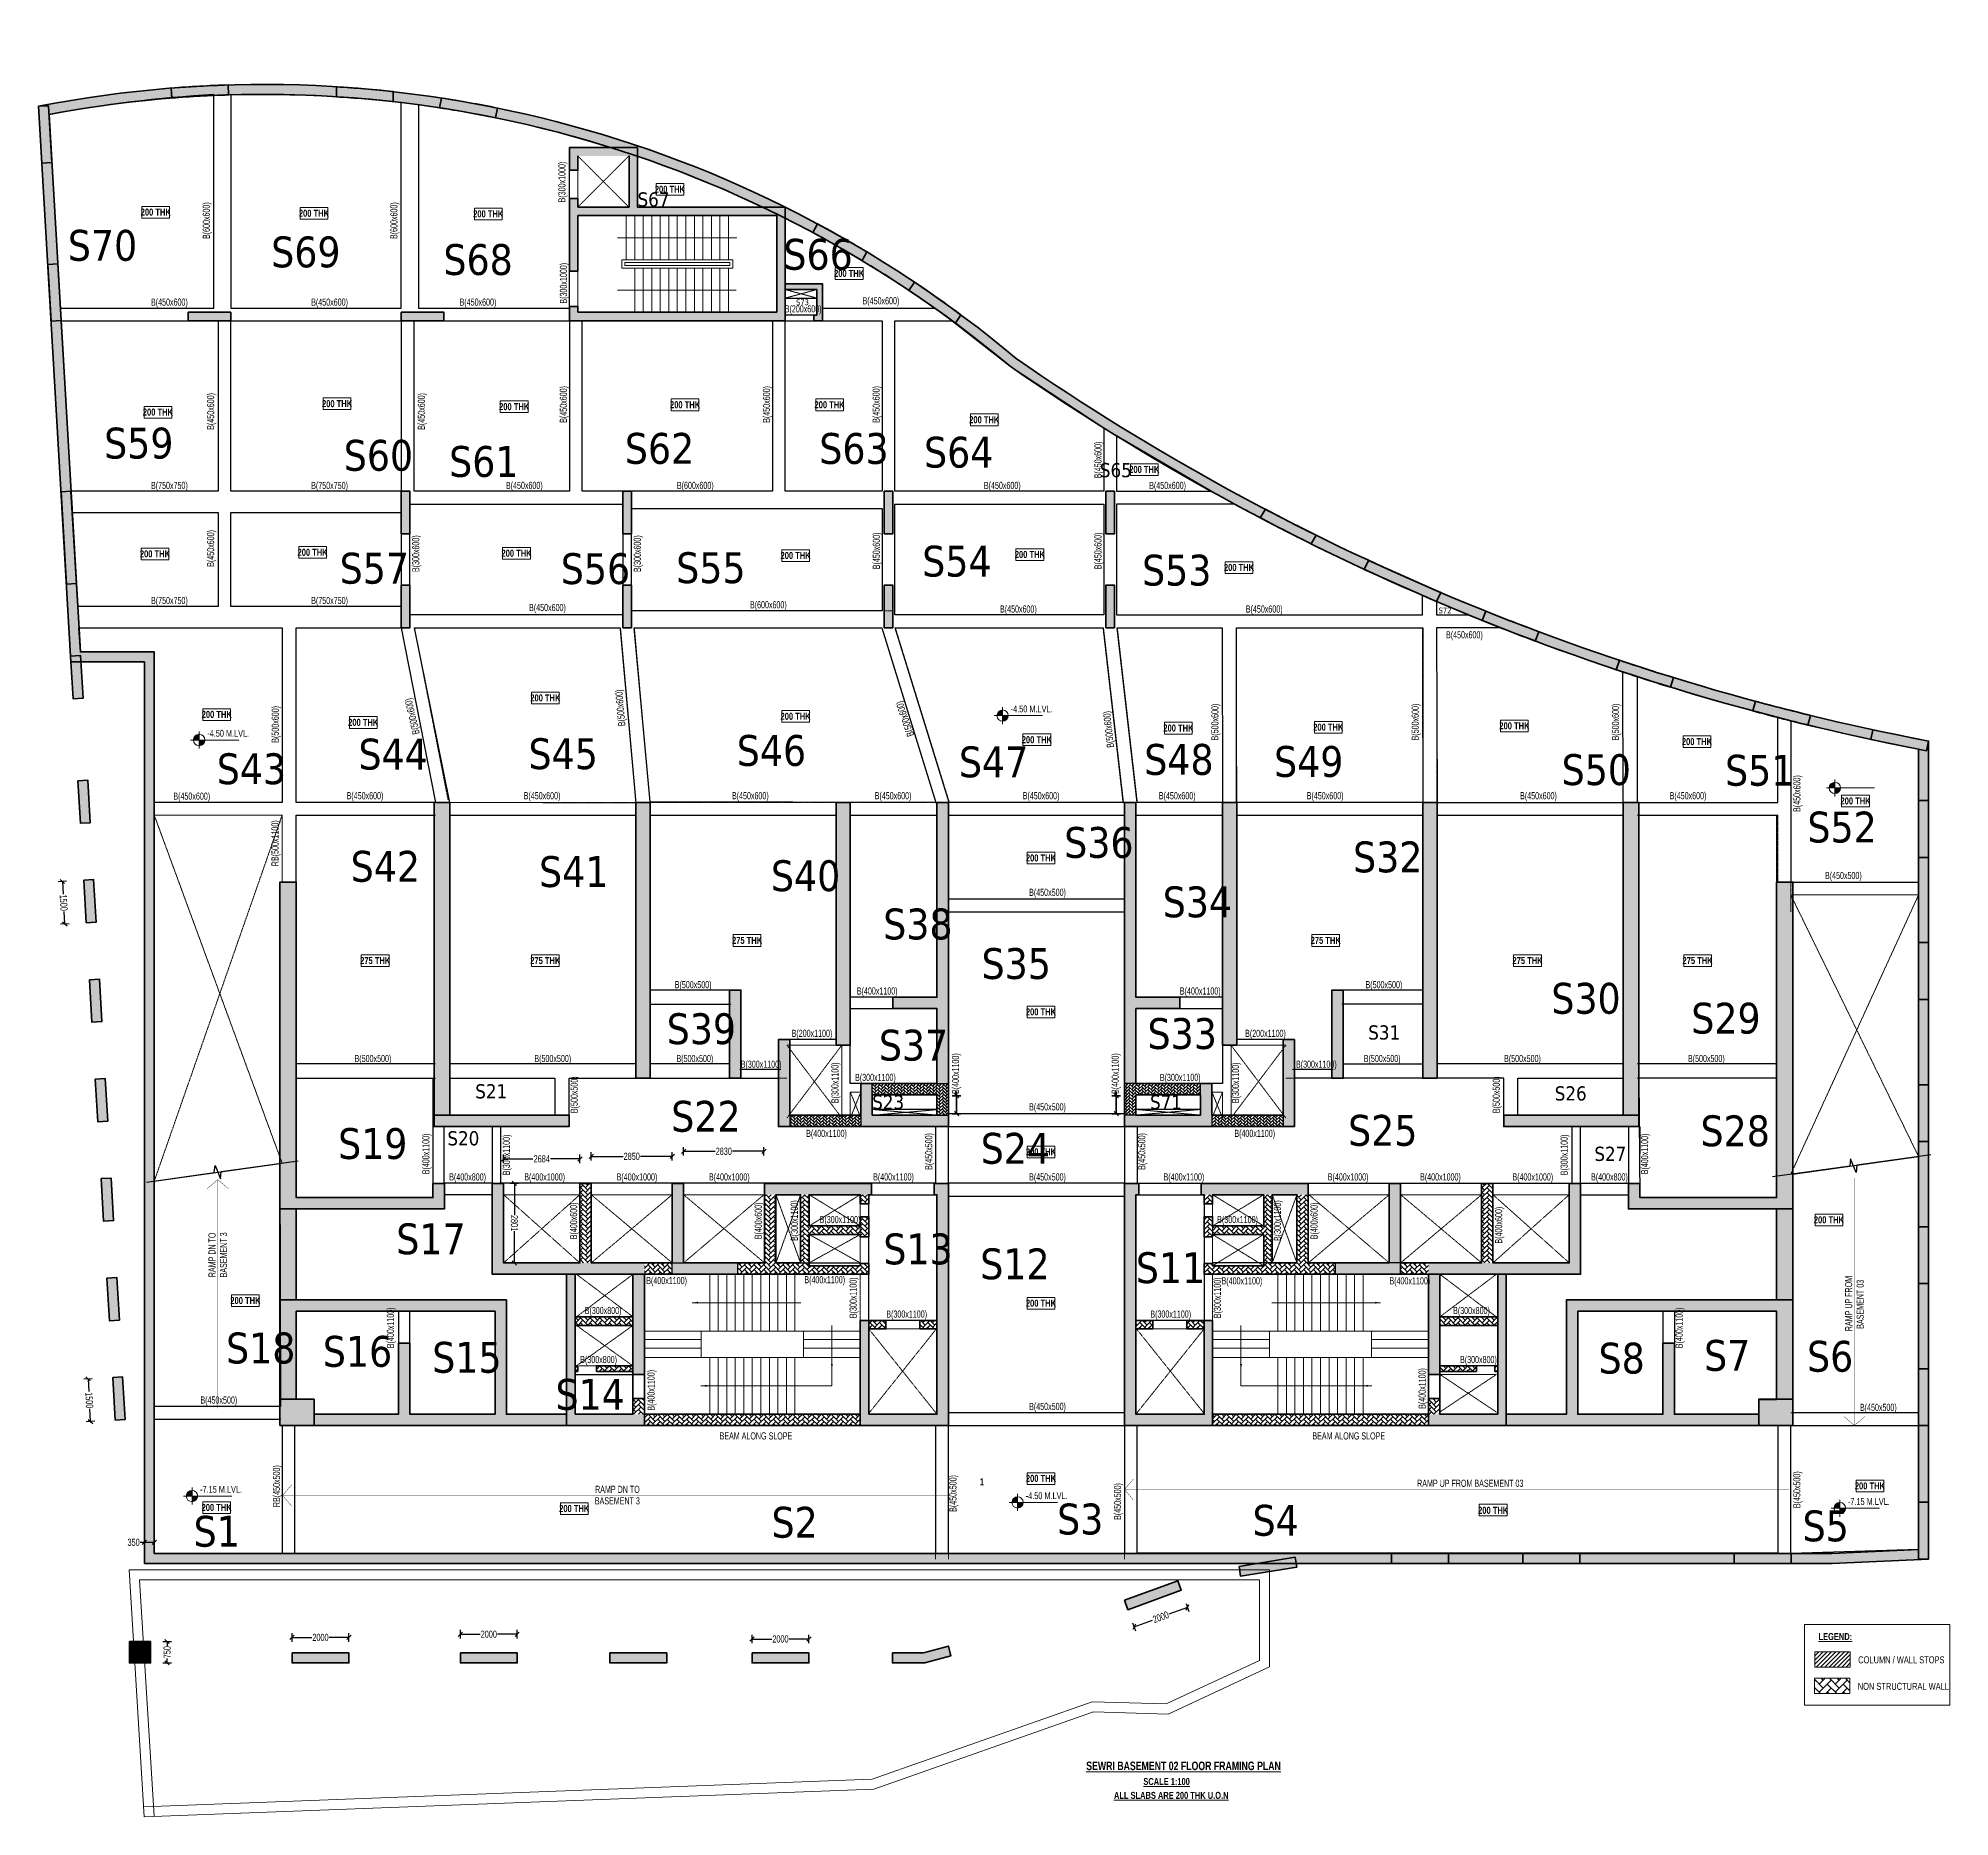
# Model space of a CAD drawing. Header units: millimetres. Extents: x -9 to 67274, y 2 to 62585.
import ezdxf

# ---------------------------------------------------------------- set-up
doc = ezdxf.new("R2010")
doc.units = ezdxf.units.MM
doc.linetypes.add('HIDDEN', pattern=[0.375, 0.25, -0.125])
doc.linetypes.add('HIDDEN2', pattern=[0.1875, 0.125, -0.0625])
for name, color, linetype, lineweight in [('A-ANNO-DIMS', 8, 'Continuous', 15), ('A-DETL-MISC', 35, 'Continuous', 15), ('A-FLOR-IDEN', 11, 'Continuous', 9), ('A-HIDD-ABVE', 8, 'HIDDEN', 20), ('A-HIDD-BELW', 8, 'HIDDEN2', 20), ('G-____-____-DIMS', 7, 'Continuous', 9), ('G-____-____-TEXT', 6, 'Continuous', 9), ('G-ANNO-TEXT', 231, 'Continuous', 9), ('S-BEAM', 7, 'Continuous', 18), ('S-BEAM-IDEN', 2, 'Continuous', 9), ('S-COL HATCH', 9, 'Continuous', 0), ('S-COLS', 5, 'Continuous', 35)]:
    doc.layers.add(name, color=color, linetype=linetype, lineweight=lineweight)
doc.layers.add('changes', color=7, linetype='Continuous')
doc.layers.add('SUNK SLAB', color=8, linetype='Continuous')
doc.styles.add('Dim.s & Anno.(Misc.)', font='ARIALN.TTF')
doc.styles.add('SOBHA', font='swisscl.ttf')
doc.styles.add('Swis721 LtCn BT', font='swisscl.ttf', dxfattribs={"width": 0.9, "height": 233.355162})
doc.styles.add('Swis721 LtCn BT_1', font='swisscl.ttf', dxfattribs={"height": 240})
doc.styles.add('Swis721 LtCn BT_2', font='swisscl.ttf', dxfattribs={"height": 244.992296})
doc.styles.add('Swis721 LtCn BT_B', font='', dxfattribs={"width": 0.9, "height": 246.918336})
doc.styles.get('Swis721 LtCn BT_B').set_extended_font_data('Swis721 LtCn BT', bold=True)
doc.dimstyles.new('A-GFC-100', dxfattribs={"dimscale": 100, "dimtxt": 1.75, "dimasz": 1.5, "dimexe": 1.5, "dimexo": 0, "dimgap": 1, "dimtad": 1, "dimdsep": 46, "dimtxsty": 'Dim.s & Anno.(Misc.)', "dimblk": 'ARCHTICK', "dimcen": 0, "dimdle": 1.5, "dimclrd": 256, "dimclre": 8, "dimclrt": 6, "dimazin": 2, "dimtfac": 1, "dimtix": 1, "dimtmove": 2, "dimatfit": 3, "dimfxl": 1, "dimtolj": 1, "dimlwd": -1, "dimlwe": 9, "dimarcsym": 0})
doc.dimstyles.new('S-100', dxfattribs={"dimscale": 100, "dimtxt": 2.5, "dimasz": 1.5, "dimexe": 1.5, "dimexo": 1.5, "dimgap": 0.1, "dimtad": 0, "dimdec": 0, "dimrnd": 0.0005, "dimzin": 0, "dimdsep": 46, "dimtxsty": 'SOBHA', "dimblk": 'OBLIQUE', "dimcen": 0.09, "dimclrd": 8, "dimclre": 8, "dimclrt": 6, "dimadec": 0, "dimazin": 0, "dimtfac": 1, "dimtdec": 0, "dimtofl": 0, "dimtmove": 0, "dimatfit": 3, "dimfxl": 1.5, "dimfxlon": 1, "dimtolj": 1, "dimtzin": 0, "dimlwd": -1, "dimlwe": -1, "dimarcsym": 0})
pattern_1 = [(45, (-31966103.18, 21022167.41), (0, 113.13708499), [240, -80]), (135, (-31966046.61, 21022223.98), (9e-15, 113.13708499), [240, -80])]
pattern_2 = [(45, (-31794446.85, 20735559.75), (0, 169.7056275), [360, -120]), (135, (-31794362, 20735644.6), (1e-14, 169.7056275), [360, -120])]
pattern_3 = [(45, (-31794446.85, 20683630.75), (0, 169.7056275), [360, -120]), (135, (-31794362, 20683715.6), (1e-14, 169.7056275), [360, -120])]
pattern_4 = [(45, (-31794446.854, 20735559.75), (0, 113.13708499), [240, -80]), (135, (-31794390.286, 20735616.32), (9e-15, 113.13708499), [240, -80])]

msp = doc.modelspace()

# ---------------------------------------------------------------- texts
at = {"layer": 'A-FLOR-IDEN', "color": 1, "char_height": 246.92, "width": 1155, "attachment_point": 2, "line_spacing_factor": 0.964267, "style": 'Swis721 LtCn BT_B'}
for s, insert in [('200 THK', (22224.9, 57394.6)), ('200 THK', (22224.9, 57394.6)), ('200 THK', (4127.9, 56591.1)), ('200 THK', (4127.9, 56591.1)), ('200 THK', (9696.9, 56550.1)), ('200 THK', (9696.9, 56550.1)), ('200 THK', (15830.4, 56529.1)), ('200 THK', (15830.4, 56529.1)), ('200 THK', (28533.4, 54435.1)), ('200 THK', (28533.4, 54435.1)), ('200 THK', (10510.9, 49850.6)), ('200 THK', (10510.9, 49850.6)), ('200 THK', (22758.9, 49813.2)), ('200 THK', (22758.9, 49813.2)), ('200 THK', (27844.9, 49813.2)), ('200 THK', (27844.9, 49813.2)), ('200 THK', (4203.4, 49553.6)), ('200 THK', (4203.4, 49553.6)), ('200 THK', (16743.4, 49746.1)), ('200 THK', (16743.4, 49746.1)), ('200 THK', (33289.9, 49285.1)), ('200 THK', (33289.9, 49285.1)), ('200 THK', (38923.9, 47536.1)), ('200 THK', (38923.9, 47536.1)), ('200 THK', (4100.1, 44566.2)), ('200 THK', (4100.1, 44566.2)), ('200 THK', (9648.9, 44620.6)), ('200 THK', (9648.9, 44620.6)), ('200 THK', (16826.9, 44586.6)), ('200 THK', (16826.9, 44586.6)), ('200 THK', (26649.4, 44508.6)), ('200 THK', (26649.4, 44508.6)), ('200 THK', (34894.4, 44544.1)), ('200 THK', (34894.4, 44544.1)), ('200 THK', (42256.9, 44086.6)), ('200 THK', (42256.9, 44086.6)), ('200 THK', (17841.9, 39497.1)), ('200 THK', (17841.9, 39497.1)), ('200 THK', (6275.4, 38915.6)), ('200 THK', (6275.4, 38915.6)), ('200 THK', (11430.9, 38635.6)), ('200 THK', (11430.9, 38635.6)), ('200 THK', (26649.4, 38848.6)), ('200 THK', (26649.4, 38848.6)), ('200 THK', (40123.4, 38435.1)), ('200 THK', (40123.4, 38435.1)), ('200 THK', (45399.4, 38466.1)), ('200 THK', (45399.4, 38466.1)), ('200 THK', (51950.9, 38514.6)), ('200 THK', (51950.9, 38514.6)), ('200 THK', (35140.4, 38026.1)), ('200 THK', (35140.4, 38026.1)), ('200 THK', (58375.9, 37959.1)), ('200 THK', (58375.9, 37959.1)), ('200 THK', (63957.9, 35870.1)), ('200 THK', (63957.9, 35870.1)), ('200 THK', (35286.1, 33864.4)), ('275 THK', (24942.3, 30964.1, 0)), ('275 THK', (45309.1, 30964.1, 0)), ('275 THK', (11852.3, 30254.1, 0)), ('275 THK', (17839.3, 30254.1, 0)), ('275 THK', (52412.1, 30254.1, 0)), ('275 THK', (58399.1, 30254.1, 0)), ('200 THK', (35286.1, 28450.1)), ('200 THK', (35286.1, 23524.3)), ('200 THK', (63020.2, 21130.7)), ('200 THK', (7283.5, 18290.4, 0)), ('200 THK', (35286.1, 18196.9)), ('200 THK', (35286.1, 12031.5)), ('200 THK', (64463.7, 11768.2)), ('200 THK', (6270.6, 11008.9, 0)), ('200 THK', (18858.2, 10972.1, 0)), ('200 THK', (51202.8, 10908.1, 0))]:
    msp.add_mtext(s, dxfattribs=dict(at, insert=insert))
at = {"layer": 'changes', "attachment_point": 1, "style": 'Dim.s & Anno.(Misc.)'}
for s, insert, char_height in [('{\\fTahoma|b0|i0|c0|p34;S67}', (21085.9, 57162.8, 0), 500), ('{\\fTahoma|b0|i0|c0|p34;S70}', (1033.5, 55840.9), 1084.701), ('{\\fTahoma|b0|i0|c0|p34;S69}', (8191.4, 55609.2), 1084.701), ('{\\fTahoma|b0|i0|c0|p34;S68}', (14253.6, 55341), 1084.701), ('{\\fTahoma|b0|i0|c0|p34;S66}', (26219.9, 55525.5), 1084.701), ('{\\fTahoma|b0|i0|c0|p34;S73}', (26666.5, 53393.3, 0), 200), ('{\\fTahoma|b0|i0|c0|p34;S59}', (2310.8, 48881.6), 1084.701), ('{\\fTahoma|b0|i0|c0|p34;S60}', (10745.2, 48452.2), 1084.701), ('{\\fTahoma|b0|i0|c0|p34;S62}', (20639.8, 48696.9), 1084.701), ('{\\fTahoma|b0|i0|c0|p34;S63}', (27483.4, 48693.3), 1084.701), ('{\\fTahoma|b0|i0|c0|p34;S64}', (31170.2, 48562.4), 1084.701), ('{\\fTahoma|b0|i0|c0|p34;S61}', (14454.2, 48235.9), 1084.701), ('{\\fTahoma|b0|i0|c0|p34;S65}', (37359.9, 47637.9, 0), 500), ('{\\fTahoma|b0|i0|c0|p34;S57}', (10601.2, 44479.8), 1084.701), ('{\\fTahoma|b0|i0|c0|p34;S56}', (18385.5, 44464.5), 1084.701), ('{\\fTahoma|b0|i0|c0|p34;S55}', (22446.6, 44497.1), 1084.701), ('{\\fTahoma|b0|i0|c0|p34;S54}', (31105.8, 44727.8), 1084.701), ('{\\fTahoma|b0|i0|c0|p34;S53}', (38845.1, 44411.5), 1084.701), ('{\\fTahoma|b0|i0|c0|p34;S72}', (49282.8, 42550.5, 0), 200), ('{\\fTahoma|b0|i0|c0|p34;S44}', (11264.6, 37938), 1084.701), ('{\\fTahoma|b0|i0|c0|p34;S45}', (17248.1, 37952.2), 1084.701), ('{\\fTahoma|b0|i0|c0|p34;S46}', (24578.7, 38066.6), 1084.701), ('{\\fTahoma|b0|i0|c0|p34;S47}', (32399.8, 37665.1), 1084.701), ('{\\fTahoma|b0|i0|c0|p34;S48}', (38922.7, 37751), 1084.701), ('{\\fTahoma|b0|i0|c0|p34;S49}', (43490.3, 37679.4), 1084.701), ('{\\fTahoma|b0|i0|c0|p34;S43}', (6275.6, 37422.3), 1084.701), ('{\\fTahoma|b0|i0|c0|p34;S50}', (53613, 37391.6), 1084.701), ('{\\fTahoma|b0|i0|c0|p34;S51}', (59365.4, 37369.1), 1084.701), ('{\\fTahoma|b0|i0|c0|p34;S52}', (62264, 35370.9), 1084.701), ('{\\fTahoma|b0|i0|c0|p34;S36}', (36104.6, 34829.8), 1084.701), ('{\\fTahoma|b0|i0|c0|p34;S32}', (46271.5, 34320.3), 1084.701), ('{\\fTahoma|b0|i0|c0|p34;S42}', (10988.5, 33989.9), 1084.701), ('{\\fTahoma|b0|i0|c0|p34;S41}', (17619.1, 33804.1), 1084.701), ('{\\fTahoma|b0|i0|c0|p34;S40}', (25782.4, 33658.4), 1084.701), ('{\\fTahoma|b0|i0|c0|p34;S34}', (39571.1, 32738.6), 1084.701), ('{\\fTahoma|b0|i0|c0|p34;S38}', (29733.9, 31960.1), 1084.701), ('{\\fTahoma|b0|i0|c0|p34;S35}', (33195.7, 30568.3), 1084.701), ('{\\fTahoma|b0|i0|c0|p34;S30}', (53250, 29345.1), 1084.701), ('{\\fTahoma|b0|i0|c0|p34;S39}', (22111.7, 28274.3), 1084.701), ('{\\fTahoma|b0|i0|c0|p34;S29}', (58176.3, 28645.7), 1084.701), ('{\\fTahoma|b0|i0|c0|p34;S37}', (29581.4, 27696), 1084.701), ('{\\fTahoma|b0|i0|c0|p34;S33}', (39036.8, 28104.8), 1084.701), ('{\\fTahoma|b0|i0|c0|p34;S31}', (46804.6, 27850.4, 0), 500), ('{\\fTahoma|b0|i0|c0|p34;S21}', (15373.7, 25780.1, 0), 500), ('{\\fTahoma|b0|i0|c0|p34;S26}', (53368.5, 25706.1, 0), 500), ('{\\fTahoma|b0|i0|c0|p34;S22}', (22271.9, 25193.6), 1084.701), ('{\\fTahoma|b0|i0|c0|p34;S23}', (29345.7, 25400.6, 0), 500), ('{\\fTahoma|b0|i0|c0|p34;S71}', (39124.2, 25400.6, 0), 500), ('{\\fTahoma|b0|i0|c0|p34;S19}', (10546, 24234.3), 1084.701), ('{\\fTahoma|b0|i0|c0|p34;S25}', (46096.3, 24698.2), 1084.701), ('{\\fTahoma|b0|i0|c0|p34;S28}', (58502, 24682.5), 1084.701), ('{\\fTahoma|b0|i0|c0|p34;S20}', (14392.4, 24126.5), 500), ('{\\fTahoma|b0|i0|c0|p34;S24}', (33166.6, 24066.9), 1084.701), ('{\\fTahoma|b0|i0|c0|p34;S27}', (54764, 23579.9, 0), 500), ('{\\fTahoma|b0|i0|c0|p34;S17}', (12594.9, 20880.9), 1084.701), ('{\\fTahoma|b0|i0|c0|p34;S13}', (29737.3, 20526.1), 1084.701), ('{\\fTahoma|b0|i0|c0|p34;S12}', (33149.7, 20001.3), 1084.701), ('{\\fTahoma|b0|i0|c0|p34;S11}', (38625.7, 19864.9, 0), 1084.701), ('{\\fTahoma|b0|i0|c0|p34;S18}', (6602.3, 17039.9), 1084.701), ('{\\fTahoma|b0|i0|c0|p34;S16}', (10009.5, 16921.8), 1084.701), ('{\\fTahoma|b0|i0|c0|p34;S15}', (13859.7, 16712.2), 1084.701), ('{\\fTahoma|b0|i0|c0|p34;S8}', (54912.5, 16682.9), 1084.701), ('{\\fTahoma|b0|i0|c0|p34;S7}', (58626.4, 16779.3), 1084.701), ('{\\fTahoma|b0|i0|c0|p34;S6}', (62250.5, 16748.9), 1084.701), ('{\\fTahoma|b0|i0|c0|p34;S14}', (18199.3, 15407.7, 0), 1084.701), ('{\\fTahoma|b0|i0|c0|p34;S2}', (25801.9, 10908.1), 1084.701), ('{\\fTahoma|b0|i0|c0|p34;S3}', (35854.1, 11021.6), 1084.701), ('{\\fTahoma|b0|i0|c0|p34;S4}', (42734.1, 10976.8), 1084.701), ('{\\fTahoma|b0|i0|c0|p34;S5}', (62094.6, 10780.5), 1084.701), ('{\\fTahoma|b0|i0|c0|p34;S1}', (5461.6, 10591.9), 1084.701)]:
    msp.add_mtext_dynamic_manual_height_columns(s, width=6038.664, gutter_width=5423.5, heights=[1159.3], dxfattribs=dict(at, insert=insert, char_height=char_height))
at = {"layer": 'G-____-____-DIMS', "char_height": 240, "width": 1683.881, "attachment_point": 1, "line_spacing_factor": 0.970126, "style": 'Swis721 LtCn BT_1'}
for s, insert in [('-4.50 M.LVL.', (34220.5, 39105.2)), ('-4.50 M.LVL.', (5939.7, 38246.7)), ('-7.15 M.LVL.', (5689.3, 11643.2)), ('-4.50 M.LVL.', (34749.4, 11419.9)), ('-7.15 M.LVL.', (63689, 11215.3))]:
    msp.add_mtext(s, dxfattribs=dict(at, insert=insert))
at = {"layer": 'G-____-____-TEXT', "color": 5, "insert": (33205.5, 11911.2), "char_height": 246.9, "width": 330, "attachment_point": 2, "line_spacing_factor": 0.964267, "style": 'Swis721 LtCn BT_B'}
msp.add_mtext('1', dxfattribs=at)
at = {"layer": 'G-ANNO-TEXT', "color": 7, "char_height": 244.992, "attachment_point": 1, "line_spacing_factor": 0.971848, "style": 'Swis721 LtCn BT_2'}
for s, insert, width in [('\\fSwis721 LtCn BT|b1|i0|c0|p34|;\\LLEGEND:', (62656, 6465.8), 1299), ('COLUMN / WALL STOPS', (64051.9, 5646.8), 3845.238), ('NON STRUCTURAL WALL', (64035.3, 4713.9), 3845.238)]:
    msp.add_mtext(s, dxfattribs=dict(at, insert=insert, width=width))
at = {"layer": 'G-ANNO-TEXT', "color": 6, "insert": (36878.9, 1943), "char_height": 300, "width": 6923.66, "attachment_point": 1, "line_spacing_factor": 0.971848, "style": 'Swis721 LtCn BT_2'}
msp.add_mtext('{\\fSwis721 LtCn BT|b1|i0|c0|p34;\\LSEWRI BASEMENT 02 FLOOR FRAMING PLAN }', dxfattribs=at)
at = {"layer": 'G-ANNO-TEXT', "color": 1, "char_height": 244.992, "attachment_point": 1, "line_spacing_factor": 0.971848, "style": 'Swis721 LtCn BT_2'}
for s, insert, width in [('{\\fSwis721 LtCn BT|b1|i0|c0|p34;\\LSCALE 1:100}', (38890.1, 1365.9), 1551.037), ('{\\fSwis721 LtCn BT|b1|i0|c0|p34;\\LALL SLABS ARE 200 THK U.O.N}', (37855.9, 877), 3728.693)]:
    msp.add_mtext(s, dxfattribs=dict(at, insert=insert, width=width))
at = {"layer": 'S-BEAM-IDEN', "style": 'Swis721 LtCn BT', "width": 0.8}
for s, rotation, p in [('B(300x1000)', 90, (18548.8, 56806.8, 0)), ('B(600x600)', 90, (6032, 55520, 0)), ('B(600x600)', 90, (12634.4, 55520, 0)), ('B(300x1000)', 90, (18602.5, 53246.7, 0)), ('B(450x600)', 360, (3961.4, 53175.1, 0)), ('B(450x600)', 360, (9599, 53175.1, 0)), ('B(450x600)', 360, (14821.5, 53175.1, 0)), ('B(200x600)', 360, (26268.6, 52937.9, 0)), ('B(450x600)', 360, (29006.1, 53223.3, 0)), ('B(450x600)', 90, (6182.5, 48806.6, 0)), ('B(450x600)', 90, (13601.2, 48805.4, 0)), ('B(450x600)', 90, (18599, 49052.5, 0)), ('B(450x600)', 90, (25749, 49052.5, 0)), ('B(450x600)', 90, (29609.7, 49052.5, 0)), ('B(450x600)', 90, (37416.7, 47096.4, 0)), ('B(750x750)', 360, (3961.4, 46725.1, 0)), ('B(750x750)', 360, (9599, 46725.1, 0)), ('B(450x600)', 360, (16453.2, 46725.1, 0)), ('B(600x600)', 360, (22471.2, 46725.1, 0)), ('B(450x600)', 360, (33277.4, 46725.1, 0)), ('B(450x600)', 360, (39095.6, 46725.1, 0)), ('B(450x600)', 90, (6182.5, 43985.8, 0)), ('B(300x600)', 90, (13403.8, 43800.1, 0)), ('B(300x600)', 90, (21203.8, 43800.1, 0)), ('B(450x600)', 90, (29616.7, 43899.6, 0)), ('B(450x600)', 90, (37416.7, 43899.6, 0)), ('B(750x750)', 360, (3961.4, 42675.1)), ('B(750x750)', 360, (9599, 42675.1)), ('B(450x600)', 360, (17268.2, 42427.8, 0)), ('B(600x600)', 360, (25043.2, 42525.1, 0)), ('B(450x600)', 360, (33844.2, 42375.1, 0)), ('B(450x600)', 360, (42497.2, 42375.1, 0)), ('B(450x600)', 360, (49542.2, 41468.1, 0)), ('B(500x600)', 103.063954, (13419.7, 38120, 0)), ('B(500x600)', 95.079556, (20659.7, 38388.5, 0)), ('B(500x600)', 109.177342, (30827.6, 38063.8, 0)), ('B(500x600)', 90, (8458.1, 37794.4, 0)), ('B(500x600)', 96.261232, (37858.1, 37632.7, 0)), ('B(500x600)', 90, (41533, 37875.8, 0)), ('B(500x600)', 90, (48583, 37875.8, 0)), ('B(500x600)', 90, (55633, 37875.8, 0)), ('B(450x600)', 90, (62018, 35358.9, 0)), ('B(450x600)', 360, (4748.2, 35790.9, 0)), ('RB(500x1100)', 90, (8450.1, 33450.6, 0)), ('B(500x500)', 360, (22396.1, 29158.5, 0)), ('B(400x1100)', 360, (28804.6, 28933.9, 0)), ('B(200x1100)', 360, (26508.5, 27443.9, 0)), ('B(500x500)', 360, (11125, 26558.5, 0)), ('B(500x500)', 360, (17455, 26558.5, 0)), ('B(500x500)', 360, (22456.4, 26558.5, 0)), ('B(300x1100)', 360, (24719.2, 26358.5, 0)), ('B(300x1100)', 90, (28160.3, 25111.5, 0)), ('B(300x1100)', 90, (42257.7, 25111.5, 0)), ('B(500x500)', 360, (51588, 26558.5, 0)), ('B(500x500)', 360, (58059, 26558.5, 0)), ('B(500x500)', 90, (18980.9, 24760.5, 0)), ('B(300x1100)', 360, (28742.8, 25893.9, 0)), ('B(500x500)', 90, (51437.1, 24760.5, 0)), ('B(400x1100)', 90, (13760.1, 22609.8, 0)), ('B(300x1100)', 90, (16592.4, 22574.3, 0)), ('B(400x1100)', 360, (27021.4, 23924.1, 0)), ('B(450x500)', 90, (31460.3, 22764.6, 0)), ('B(450x500)', 90, (38957.7, 22764.6, 0)), ('B(400x1100)', 360, (42093.8, 23924.1, 0)), ('B(300x1100)', 90, (53825.6, 22574.3, 0)), ('B(400x1100)', 90, (56657.9, 22609.8, 0)), ('B(400x800)', 360, (14457.3, 22391.2, 0)), ('B(400x1000)', 360, (17099, 22391.2, 0)), ('B(400x1000)', 360, (20349, 22391.2, 0)), ('B(400x1000)', 360, (23599, 22391.2, 0)), ('B(400x1100)', 360, (29379.1, 22391.2, 0)), ('B(450x500)', 360, (34869.5, 22391.2, 0)), ('B(400x600)', 90, (18960.3, 20323.2, 0)), ('B(400x600)', 90, (25460.3, 20323.2, 0)), ('B(300x1100)', 90, (26730.3, 20260.6, 0)), ('B(300x1100)', 360, (27496.7, 20891.9, 0)), ('B(300x1100)', 90, (43732.3, 20260.6, 0)), ('B(400x600)', 90, (45022.9, 20323.2, 0)), ('B(400x600)', 90, (51520.2, 20171.6, 0)), ('RAMP DN TO', 90, (6232, 18988, 0)), ('BASEMENT 3', 90, (6636.9, 18979.9, 0)), ('B(400x1100)', 360, (21392, 18745.8)), ('B(400x1100)', 360, (26957.9, 18774.7)), ('B(400x1100)', 360, (41642.4, 18735.5)), ('B(400x1100)', 360, (47552.1, 18735.5)), ('B(300x1100)', 90, (28798.8, 17547, 0)), ('B(300x1100)', 90, (41619.2, 17547, 0)), ('RAMP UP FROM', 90, (63840.4, 17088.2, 0)), ('BASEMENT 03', 90, (64245.4, 17172.3, 0)), ('B(400x1100)', 90, (12511.8, 16489.9)), ('B(300x800)', 360, (19226.8, 17691.2, 0)), ('B(300x1100)', 360, (29842.8, 17566, 0)), ('B(300x800)', 360, (49792.8, 17691.2, 0)), ('B(400x1100)', 90, (57872.2, 16489.9)), ('B(300x800)', 360, (19068.8, 15966, 0)), ('B(400x1100)', 90, (48825.5, 14355.2)), ('B(450x500)', 360, (5700.4, 14540.9, 0)), ('B(400x1100)', 90, (21686.8, 14292.7)), ('B(450x500)', 360, (34869.5, 14316, 0)), ('BEAM ALONG SLOPE', 360, (23972.4, 13277.8, 0)), ('BEAM ALONG SLOPE', 360, (44838.3, 13277.8, 0)), ('RB(450x500)', 90, (8502.5, 10897.3)), ('B(450x500)', 90, (32313.2, 10731.4, 0)), ('B(450x500)', 90, (38104.8, 10447.7, 0)), ('B(450x500)', 90, (62016.7, 10863.1, 0))]:
    msp.add_text(s, height=250, rotation=rotation, dxfattribs=at).set_placement(p)
for s, p in [('B(450x600)', (10845.3, 35806.8, 0)), ('B(450x600)', (17077.4, 35806.8, 0)), ('B(450x600)', (24408.7, 35806.8, 0)), ('B(450x600)', (29433.9, 35806.8, 0)), ('B(450x600)', (34643.2, 35806.8, 0)), ('B(450x600)', (39435.1, 35806.8, 0)), ('B(450x600)', (44642.1, 35806.8, 0)), ('B(450x600)', (52150.4, 35806.8, 0)), ('B(450x600)', (57414.4, 35806.8, 0)), ('B(450x500)', (62882, 32999.2, 0)), ('B(450x500)', (34869.5, 32406.8, 0)), ('B(400x1100)', (40175.7, 28933.9, 0)), ('B(500x500)', (46709.5, 29158.5, 0)), ('B(200x1100)', (42471.8, 27443.9, 0)), ('B(300x1100)', (44261.1, 26358.5, 0)), ('B(500x500)', (46649.2, 26558.5, 0)), ('B(300x1100)', (39470.5, 25893.9, 0)), ('B(450x500)', (34869.5, 24856.8, 0)), ('B(400x1100)', (39601.3, 22391.2, 0)), ('B(400x1000)', (45381.3, 22391.2, 0)), ('B(400x1000)', (48631.3, 22391.2, 0)), ('B(400x1000)', (51881.3, 22391.2, 0)), ('B(400x800)', (54648.3, 22391.2, 0)), ('B(300x1100)', (41489, 20891.9, 0)), ('B(300x1100)', (39137.5, 17566, 0)), ('B(300x800)', (50036.8, 15966, 0)), ('B(450x500)', (64112.8, 14282.6, 0)), ('RAMP DN TO', (19590.7, 11398.4, 0)), ('RAMP UP FROM BASEMENT 03', (48525.3, 11611.8, 0)), ('BASEMENT 3', (19582.6, 10993.5, 0))]:
    msp.add_text(s, height=250, dxfattribs=at).set_placement(p)

# ---------------------------------------------------------------- blocks, each defined once
blk = doc.blocks.new('_ARCHTICK')
at = {"color": 0, "linetype": 'ByBlock', "const_width": 0.15}
blk.add_lwpolyline([(-0.5, -0.5), (0.5, 0.5)], dxfattribs=at)
blk = doc.blocks.new('A$C31bf04c8')
at = {"layer": 'S-COL HATCH', "transparency": 33554687}
h = blk.add_hatch(color=256, dxfattribs=at)
h.dxf.hatch_style = 1
edge = h.paths.add_edge_path()
edge.add_line((-12645, -10575), (46760, -10575))
edge.add_line((46760, -10575), (50155, -10425))
edge.add_line((50155, -10425), (50155, 18362))
edge.add_arc((65983, 101151), 84288, 235.33184, 259.17631, ccw=False)
edge.add_arc((-8447, 268), 41200, 49.99615, 101.08523)
edge.add_line((-16368, 40699), (-15227, 21150))
edge.add_line((-15227, 21150), (-12645, 21150))
edge.add_line((-12645, 21150), (-12645, -10575))
edge = h.paths.add_edge_path(flags=16)
edge.add_line((-12295, -10225), (46752, -10225))
edge.add_line((46752, -10225), (49805, -10090))
edge.add_line((49805, -10090), (49805, 18073))
edge.add_arc((65983, 101151), 84638, 235.32076, 258.98032, ccw=False)
edge.add_arc((-8447, 268), 40850, 49.97335, 100.65679)
edge.add_line((-16001, 40413), (-14897, 21500))
edge.add_line((-14897, 21500), (-12295, 21500))
edge.add_line((-12295, 21500), (-12295, -10225))
h = blk.add_hatch(color=256, dxfattribs=at)
h.dxf.hatch_style = 1
h.paths.add_polyline_path([(-9681, 41099), (-9700, 41449, 0.01185), (-11697, 41339), (-11678, 40990, -0.011949)])
h = blk.add_hatch(color=256, dxfattribs=at)
h.dxf.hatch_style = 1
h.paths.add_polyline_path([(-3886, 40863), (-3886, 41215, 0.011892), (-5886, 41383), (-5886, 41032, -0.011992)])
h = blk.add_hatch(color=256, dxfattribs=at)
h.dxf.hatch_style = 1
h.paths.add_polyline_path([(-16019, 40720), (-16368, 40699), (-16252, 38703), (-15902, 38723)])
h = blk.add_hatch(color=256, dxfattribs=at)
h.dxf.hatch_style = 1
h.paths.add_polyline_path([(-282, 40294), (-213, 40637, 0.011811), (-2182, 40989), (-2252, 40646, -0.01191)])
h = blk.add_hatch(color=256, dxfattribs=at)
h.dxf.hatch_style = 1
h.paths.add_polyline_path([(3425, 39251), (2315, 39251), (2315, 38451), (2615, 38451), (2615, 38951), (3425, 38951)], flags=17)
h.paths.add_polyline_path([(3725, 39251), (3425, 39251), (3425, 38951), (3725, 38951)], flags=17)
h.paths.add_polyline_path([(3764, 39251), (3725, 39251), (3725, 38951), (4415, 38951), (4415, 37151), (2615, 37151), (2615, 37451), (2315, 37451), (2315, 34901), (2615, 34901), (2615, 36851), (9456, 36851), (9456, 37151), (9141, 37151), (9137, 37141, 0.00014), (9116, 37151), (4715, 37151), (4715, 39251), (4610, 39251), (4539, 39000, 0.004852)])
h.paths.add_polyline_path([(9915, 37151), (9456, 37151), (9456, 36851), (9615, 36851), (9615, 33451), (9456, 33451), (9456, 33151), (9915, 33151)])
h.paths.add_polyline_path([(9456, 33451), (2615, 33451), (2615, 33651), (2315, 33651), (2315, 33151), (9456, 33151)])
h = blk.add_hatch(color=256, dxfattribs=at)
h.dxf.hatch_style = 1
h.paths.add_polyline_path([(11045, 36566), (10879, 36257, -0.01191), (12618, 35268), (12784, 35577, 0.011811)])
h = blk.add_hatch(color=256, dxfattribs=at)
h.dxf.hatch_style = 1
h.paths.add_polyline_path([(-15694, 35157), (-16043, 35136), (-15927, 33140), (-15578, 33160)])
h = blk.add_hatch(color=256, dxfattribs=at)
h.dxf.hatch_style = 1
h.paths.add_polyline_path([(11225, 34450), (9915, 34450), (9915, 34250), (11025, 34250), (11025, 33350), (10925, 33350), (10925, 33151), (11225, 33150), (11225, 33350)])
h = blk.add_hatch(color=256, dxfattribs=at)
h.dxf.hatch_style = 1
h.paths.add_polyline_path([(14462, 34512), (14267, 34221, -0.01191), (15902, 33069), (16097, 33360, 0.011811)])
h = blk.add_hatch(color=256, dxfattribs=at)
h.dxf.hatch_style = 1
h.paths.add_polyline_path([(-11102, 33451), (-11102, 33151), (-9602, 33151), (-9602, 33451)])
h = blk.add_hatch(color=256, dxfattribs=at)
h.dxf.hatch_style = 1
h.paths.add_polyline_path([(-3600, 33451), (-3600, 33151), (-2100, 33151), (-2100, 33451)])
h = blk.add_hatch(color=256, dxfattribs=at)
h.dxf.hatch_style = 1
h.paths.add_polyline_path([(-15227, 27150), (-15577, 27130), (-15387, 23885), (-15038, 23905)])
h = blk.add_hatch(color=256, dxfattribs=at)
h.dxf.hatch_style = 1
h.paths.add_polyline_path([(-3600, 25651), (-3300, 25651), (-3300, 27151), (-3600, 27151)])
h = blk.add_hatch(color=256, dxfattribs=at)
h.dxf.hatch_style = 1
h.paths.add_polyline_path([(-3600, 25651), (-3300, 25651), (-3300, 27151), (-3600, 27151)])
h = blk.add_hatch(color=256, dxfattribs=at)
h.dxf.hatch_style = 1
h.paths.add_polyline_path([(4200, 25651), (4500, 25651), (4500, 27151), (4200, 27151)])
h = blk.add_hatch(color=256, dxfattribs=at)
h.dxf.hatch_style = 1
h.paths.add_polyline_path([(4200, 25651), (4500, 25651), (4500, 27151), (4200, 27151)])
h = blk.add_hatch(color=256, dxfattribs=at)
h.dxf.hatch_style = 1
h.paths.add_polyline_path([(13400, 25651), (13700, 25651), (13700, 27151), (13400, 27151)])
h = blk.add_hatch(color=256, dxfattribs=at)
h.dxf.hatch_style = 1
h.paths.add_polyline_path([(13400, 25651), (13700, 25651), (13700, 27151), (13400, 27151)])
h = blk.add_hatch(color=256, dxfattribs=at)
h.dxf.hatch_style = 1
h.paths.add_polyline_path([(21200, 25651), (21500, 25651), (21500, 27151), (21200, 27151)])
h = blk.add_hatch(color=256, dxfattribs=at)
h.dxf.hatch_style = 1
h.paths.add_polyline_path([(21200, 25651), (21500, 25651), (21500, 27151), (21200, 27151)])
h = blk.add_hatch(color=256, dxfattribs=at)
h.dxf.hatch_style = 1
h.paths.add_polyline_path([(28420, 25306), (28602, 25607, -0.00603), (26815, 26517), (26634, 26217, 0.006005)])
h = blk.add_hatch(color=256, dxfattribs=at)
h.dxf.hatch_style = 1
h.paths.add_polyline_path([(30444, 24721), (30296, 24404, 0.004309), (32836, 23273), (32985, 23591, -0.004327)])
h = blk.add_hatch(color=256, dxfattribs=at)
h.dxf.hatch_style = 1
h.paths.add_polyline_path([(-3600, 22351), (-3300, 22351), (-3300, 23851), (-3600, 23851)])
h = blk.add_hatch(color=256, dxfattribs=at)
h.dxf.hatch_style = 1
h.paths.add_polyline_path([(-3600, 22351), (-3300, 22351), (-3300, 23851), (-3600, 23851)])
h = blk.add_hatch(color=256, dxfattribs=at)
h.dxf.hatch_style = 1
h.paths.add_polyline_path([(4200, 22351), (4500, 22351), (4500, 23851), (4200, 23851)])
h = blk.add_hatch(color=256, dxfattribs=at)
h.dxf.hatch_style = 1
h.paths.add_polyline_path([(4200, 22351), (4500, 22351), (4500, 23851), (4200, 23851)])
h = blk.add_hatch(color=256, dxfattribs=at)
h.dxf.hatch_style = 1
h.paths.add_polyline_path([(13400, 22351), (13700, 22351), (13700, 23851), (13400, 23851)])
h = blk.add_hatch(color=256, dxfattribs=at)
h.dxf.hatch_style = 1
h.paths.add_polyline_path([(13400, 22351), (13700, 22351), (13700, 23851), (13400, 23851)])
h = blk.add_hatch(color=256, dxfattribs=at)
h.dxf.hatch_style = 1
h.paths.add_polyline_path([(21200, 22351), (21500, 22351), (21500, 23851), (21200, 23851)])
h = blk.add_hatch(color=256, dxfattribs=at)
h.dxf.hatch_style = 1
h.paths.add_polyline_path([(21200, 22351), (21500, 22351), (21500, 23851), (21200, 23851)])
h = blk.add_hatch(color=256, dxfattribs=at)
h.dxf.hatch_style = 1
h.paths.add_polyline_path([(36310, 21882), (36441, 22209, -0.006015), (34576, 22932), (34445, 22605, 0.00603)])
h = blk.add_hatch(color=256, dxfattribs=at)
h.dxf.hatch_style = 1
h.paths.add_polyline_path([(-15239, 21348), (-15152, 19851), (-14802, 19871), (-14890, 21369)])
h = blk.add_hatch(color=256, dxfattribs=at)
h.dxf.hatch_style = 1
h.paths.add_polyline_path([(41070, 20259), (41182, 20594, -0.006015), (39277, 21205), (39165, 20870, 0.00603)])
h = blk.add_hatch(color=256, dxfattribs=at)
h.dxf.hatch_style = 1
h.paths.add_polyline_path([(45906, 18926), (46002, 19265, -0.006016), (44064, 19763), (43969, 19423, 0.006031)])
h = blk.add_hatch(color=256, dxfattribs=at)
h.dxf.hatch_style = 1
h.paths.add_polyline_path([(48195, 18763), (48125, 18420), (50085, 18019), (50155, 18362)])
h = blk.add_hatch(color=256, dxfattribs=at)
h.dxf.hatch_style = 1
h.paths.add_polyline_path([(-14983, 16966), (-14896, 15469), (-14547, 15489), (-14634, 16986)])
h = blk.add_hatch(color=256, dxfattribs=at)
h.dxf.hatch_style = 1
h.paths.add_polyline_path([(50155, 16269), (49805, 16269), (49805, 14269), (50155, 14269)])
h = blk.add_hatch(color=256, dxfattribs=at)
h.dxf.hatch_style = 1
h.paths.add_polyline_path([(-14779, 13466), (-14692, 11969), (-14342, 11989), (-14430, 13486)])
h = blk.add_hatch(color=256, dxfattribs=at)
h.dxf.hatch_style = 1
h.paths.add_polyline_path([(49805, 9269), (50155, 9269), (50155, 11269), (49805, 11269)])
h = blk.add_hatch(color=256, dxfattribs=at)
h.dxf.hatch_style = 1
h.paths.add_polyline_path([(-14575, 9966), (-14488, 8469), (-14138, 8489), (-14226, 9986)])
h = blk.add_hatch(color=256, dxfattribs=at)
h.dxf.hatch_style = 1
h.paths.add_polyline_path([(-14371, 6466), (-14283, 4969), (-13934, 4989), (-14021, 6486)])
h = blk.add_hatch(color=256, dxfattribs=at)
h.dxf.hatch_style = 1
h.paths.add_polyline_path([(50155, 6269), (49805, 6269), (49805, 4269), (50155, 4269)])
h = blk.add_hatch(color=256, dxfattribs=at)
h.dxf.hatch_style = 1
h.paths.add_polyline_path([(-14166, 2964), (-14079, 1466), (-13730, 1486), (-13817, 2984)])
h = blk.add_hatch(color=256, dxfattribs=at)
h.dxf.hatch_style = 1
h.paths.add_polyline_path([(50155, 1269), (49805, 1269), (49805, -731), (50155, -731)])
h = blk.add_hatch(color=256, dxfattribs=at)
h.dxf.hatch_style = 1
h.paths.add_polyline_path([(-13962, -536), (-13875, -2034), (-13525, -2014), (-13613, -516)])
h = blk.add_hatch(color=256, dxfattribs=at)
h.dxf.hatch_style = 1
h.paths.add_polyline_path([(-13758, -4034), (-13671, -5531), (-13321, -5511), (-13409, -4014)])
h = blk.add_hatch(color=256, dxfattribs=at)
h.dxf.hatch_style = 1
h.paths.add_polyline_path([(49805, -5724), (50155, -5724), (50155, -3724), (49805, -3724)])
h = blk.add_hatch(color=256, dxfattribs=at)
h.dxf.hatch_style = 1
h.paths.add_polyline_path([(49805, -10421), (50155, -10421), (50155, -8421), (49805, -8421)])
h = blk.add_hatch(color=256, dxfattribs=at)
h.dxf.hatch_style = 1
h.paths.add_polyline_path([(25886, -10678), (25942, -11024), (27916, -10706), (27860, -10360)])
h = blk.add_hatch(color=256, dxfattribs=at)
h.dxf.hatch_style = 1
h.paths.add_polyline_path([(31255, -10224), (31255, -10574), (33255, -10574), (33255, -10224)])
h = blk.add_hatch(color=256, dxfattribs=at)
h.dxf.hatch_style = 1
h.paths.add_polyline_path([(35880, -10224), (35880, -10574), (37880, -10574), (37880, -10224)])
h = blk.add_hatch(color=256, dxfattribs=at)
h.dxf.hatch_style = 1
h.paths.add_polyline_path([(43315, -10224), (43315, -10574), (45315, -10574), (45315, -10224)])
h = blk.add_hatch(color=256, dxfattribs=at)
h.dxf.hatch_style = 1
h.paths.add_polyline_path([(23855, -11522), (23735, -11193), (21855, -11874), (21974, -12203)])
h = blk.add_hatch(color=256, dxfattribs=at)
h.dxf.hatch_style = 1
h.paths.add_polyline_path([(-5446, -14074), (-5446, -13724), (-7446, -13724), (-7446, -14074)])
h = blk.add_hatch(color=256, dxfattribs=at)
h.dxf.hatch_style = 1
h.paths.add_polyline_path([(478, -14074), (478, -13724), (-1522, -13724), (-1522, -14074)])
h = blk.add_hatch(color=256, dxfattribs=at)
h.dxf.hatch_style = 1
h.paths.add_polyline_path([(5745, -14074), (5745, -13724), (3745, -13724), (3745, -14074)])
h = blk.add_hatch(color=256, dxfattribs=at)
h.dxf.hatch_style = 1
h.paths.add_polyline_path([(10745, -14074), (10745, -13724), (8745, -13724), (8745, -14074)])
h = blk.add_hatch(color=256, dxfattribs=at)
h.dxf.hatch_style = 1
h.paths.add_polyline_path([(15747, -13822), (15654, -13485), (14779, -13724), (13686, -13724), (13686, -14074), (14825, -14074)])
at = {"layer": 'S-COLS'}
for p, q in [((4715, 39251, 0), (2315, 39251, 0)), ((4715, 37151, 0), (4715, 39251, 0)), ((4415, 37151, 0), (4415, 38951, 0)), ((4415, 37151, 0), (2615, 37151)), ((9915, 37151), (4715, 37151, 0)), ((9915, 33151), (9915, 37151)), ((2615, 36851), (9615, 36851)), ((2615, 34901), (2615, 36851)), ((9615, 36851), (9615, 33451)), ((2315, 34901), (2615, 34901)), ((2315, 33651), (2315, 33151)), ((2615, 33651), (2315, 33651)), ((2615, 33451), (2615, 33651)), ((2315, 33151), (9915, 33151)), ((9615, 33451), (2615, 33451))]:
    blk.add_line(p, q, dxfattribs=at)
at = {"layer": 'S-COLS', "elevation": 0}
blk.add_lwpolyline([(-12645, -10575), (46760, -10575), (50155, -10425), (50155, 18362, -0.104418), (18038, 31827, 0.226686), (-16368, 40699), (-15227, 21150), (-12645, 21150)], format="xyb", close=True, dxfattribs=at)
at = {"layer": 'S-COLS'}
blk.add_lwpolyline([(-12295, -10225), (46752, -10225), (49805, -10090), (49805, 18073, -0.103603), (17826, 31549, 0.224825), (-16001, 40413), (-14897, 21500), (-12295, 21500)], format="xyb", close=True, dxfattribs=at)
at = {"layer": 'S-COLS', "elevation": 0}
for points in [[(-9700, 41449, 0.01185), (-11697, 41339), (-11678, 40990, -0.011949), (-9681, 41099), (-9700, 41449)], [(-5886, 41383, -0.011892), (-3886, 41215), (-3886, 40863, 0.011992), (-5886, 41032), (-5886, 41383)], [(-282, 40294), (-213, 40637, 0.011811), (-2182, 40989), (-2252, 40646, -0.01191), (-282, 40294)], [(12784, 35577, 0.011811), (11045, 36566), (10879, 36257, -0.01191), (12618, 35268), (12784, 35577)], [(14462, 34512), (14267, 34221, -0.01191), (15902, 33069), (16097, 33360, 0.011811), (14462, 34512)], [(26634, 26217, 0.006005), (28420, 25306), (28602, 25607, -0.00603), (26815, 26517), (26634, 26217)], [(30296, 24404), (30444, 24721, 0.004327), (32985, 23591), (32836, 23273, -0.004309), (30296, 24404)], [(36441, 22209, -0.006015), (34576, 22932), (34445, 22605, 0.00603), (36310, 21882), (36441, 22209)], [(39165, 20870, 0.00603), (41070, 20259), (41182, 20594, -0.006015), (39277, 21205), (39165, 20870)], [(46002, 19265, -0.006016), (44064, 19763), (43969, 19423, 0.006031), (45906, 18926), (46002, 19265)]]:
    blk.add_lwpolyline(points, format="xyb", dxfattribs=at)
for points in [[(-16368, 40699), (-16019, 40720), (-15902, 38723), (-16252, 38703)], [(-16043, 35136), (-15694, 35157), (-15578, 33160), (-15927, 33140)], [(-11102, 33451), (-11102, 33151), (-9602, 33151), (-9602, 33451)], [(-3600, 33451), (-3600, 33151), (-2100, 33151), (-2100, 33451)], [(-15577, 27130), (-15227, 27150), (-15038, 23905), (-15387, 23885)], [(-3600, 25651), (-3300, 25651), (-3300, 27151), (-3600, 27151)], [(-3600, 25651), (-3300, 25651), (-3300, 27151), (-3600, 27151)], [(4200, 25651), (4500, 25651), (4500, 27151), (4200, 27151)], [(4200, 25651), (4500, 25651), (4500, 27151), (4200, 27151)], [(13400, 25651), (13700, 25651), (13700, 27151), (13400, 27151)], [(13400, 25651), (13700, 25651), (13700, 27151), (13400, 27151)], [(21200, 25651), (21500, 25651), (21500, 27151), (21200, 27151)], [(21200, 25651), (21500, 25651), (21500, 27151), (21200, 27151)], [(-3600, 22351), (-3300, 22351), (-3300, 23851), (-3600, 23851)], [(-3600, 22351), (-3300, 22351), (-3300, 23851), (-3600, 23851)], [(4200, 22351), (4500, 22351), (4500, 23851), (4200, 23851)], [(4200, 22351), (4500, 22351), (4500, 23851), (4200, 23851)], [(13400, 22351), (13700, 22351), (13700, 23851), (13400, 23851)], [(13400, 22351), (13700, 22351), (13700, 23851), (13400, 23851)], [(21200, 22351), (21500, 22351), (21500, 23851), (21200, 23851)], [(21200, 22351), (21500, 22351), (21500, 23851), (21200, 23851)], [(-15239, 21348), (-14890, 21369), (-14802, 19871), (-15152, 19851)], [(-14983, 16966), (-14634, 16986), (-14547, 15489), (-14896, 15469)], [(49805, 16269), (50155, 16269), (50155, 14269), (49805, 14269)], [(-14779, 13466), (-14430, 13486), (-14342, 11989), (-14692, 11969)], [(49805, 11269), (50155, 11269), (50155, 9269), (49805, 9269)], [(-14575, 9966), (-14226, 9986), (-14138, 8489), (-14488, 8469)], [(-14371, 6466), (-14021, 6486), (-13934, 4989), (-14283, 4969)], [(49805, 6269), (50155, 6269), (50155, 4269), (49805, 4269)], [(-14166, 2964), (-13817, 2984), (-13730, 1486), (-14079, 1466)], [(49805, 1269), (50155, 1269), (50155, -731), (49805, -731)], [(-13962, -536), (-13613, -516), (-13525, -2014), (-13875, -2034)], [(-13758, -4034), (-13409, -4014), (-13321, -5511), (-13671, -5531)], [(49805, -3724), (50155, -3724), (50155, -5724), (49805, -5724)], [(49805, -8421), (50155, -8421), (50155, -10421), (49805, -10421)], [(31255, -10224), (33255, -10224), (33255, -10574), (31255, -10574)], [(35880, -10224), (37880, -10224), (37880, -10574), (35880, -10574)], [(43315, -10224), (45315, -10224), (45315, -10574), (43315, -10574)], [(-7446, -13724), (-5446, -13724), (-5446, -14074), (-7446, -14074)], [(-1522, -13724), (478, -13724), (478, -14074), (-1522, -14074)], [(3745, -13724), (5745, -13724), (5745, -14074), (3745, -14074)], [(8745, -13724), (10745, -13724), (10745, -14074), (8745, -14074)]]:
    blk.add_lwpolyline(points, close=True, dxfattribs=at)
for points in [[(2615, 38951), (2615, 38451), (2315, 38451), (2315, 39251)], [(2615, 37151), (2615, 37451), (2315, 37451), (2315, 34901)], [(9915, 34450), (11225, 34450), (11225, 33350), (11225, 33150), (10925, 33151), (10925, 33350), (11025, 33350), (11025, 34250), (9915, 34250), (9915, 34450)], [(48195, 18763), (50155, 18362), (50085, 18019), (48125, 18420), (48195, 18763)], [(25886, -10678), (25942, -11024), (27916, -10706), (27860, -10360), (25886, -10678)], [(21855, -11874), (21974, -12203), (23855, -11522), (23735, -11193), (21855, -11874)], [(13686, -13724), (14779, -13724), (15654, -13485), (15747, -13822), (14825, -14074), (13686, -14074), (13686, -13724)]]:
    blk.add_lwpolyline(points, dxfattribs=at)
blk = doc.blocks.new('Spot Elevations - M_Spot Elevation - Target Filled-23738-FIRST FLOOR  FRAMING PLAN _NTA_')
at = {"layer": 'G-____-____-DIMS'}
h = blk.add_hatch(color=256, dxfattribs=at)
edge = h.paths.add_edge_path(flags=0)
edge.add_line((0, 0), (-2, 0))
edge.add_arc((0, 0), 2, 90, 180, ccw=False)
edge.add_line((0, 2), (0, 0))
h = blk.add_hatch(color=256, dxfattribs=at)
edge = h.paths.add_edge_path(flags=0)
edge.add_line((0, 0), (2, 0))
edge.add_arc((0, 0), 2, 270, 360, ccw=False)
edge.add_line((0, -2), (0, 0))
for p, q in [((-3, 0), (14, 0)), ((0, -3), (0, 3))]:
    blk.add_line(p, q, dxfattribs=at)
blk.add_circle((0, 0), 2, dxfattribs=at)
blk = doc.blocks.new('_OBLIQUE')
at = {"color": 0, "linetype": 'ByBlock'}
blk.add_line((-0.5, -0.5), (0.5, 0.5), dxfattribs=at)
blk = doc.blocks.new('*D28')
at = {"layer": 'Defpoints', "color": 0, "transparency": 16777216}
for p in [(31626, 25374), (32315, 25374), (31926, 24742)]:
    blk.add_point(p, dxfattribs=at)
at = {"layer": 'S-COLS', "color": 8, "transparency": 16777216}
for p, q in [((32165, 25374), (32465, 25374)), ((32315, 25374), (32315, 25524)), ((32315, 24742), (32315, 25374)), ((32165, 24742), (32465, 24742))]:
    blk.add_line(p, q, dxfattribs=at)
at = {"layer": 'S-COLS', "color": 8, "transparency": 16777216, "xscale": 150, "yscale": 150, "zscale": 150}
for p, rotation in [((32315, 25374), 90), ((32315, 24742), 270)]:
    blk.add_blockref('_OBLIQUE', p, dxfattribs=dict(at, rotation=rotation))
at = {"layer": 'S-COLS', "color": 6, "transparency": 16777216, "insert": (32315, 26151), "char_height": 250, "attachment_point": 5, "rotation": 90, "style": 'SOBHA'}
blk.add_mtext('\\A1;{\\W0.8;\\C2;B(400x1100)}', dxfattribs=at)
blk = doc.blocks.new('*D29')
at = {"layer": 'Defpoints', "color": 0, "transparency": 16777216}
for p in [(37936, 25374), (38626, 25374), (38326, 24742)]:
    blk.add_point(p, dxfattribs=at)
at = {"layer": 'S-COLS', "color": 8, "transparency": 16777216}
for p, q in [((38086, 25374), (37786, 25374)), ((37936, 25374), (37936, 25524)), ((37936, 24742), (37936, 25374)), ((38086, 24742), (37786, 24742))]:
    blk.add_line(p, q, dxfattribs=at)
at = {"layer": 'S-COLS', "color": 8, "transparency": 16777216, "xscale": 150, "yscale": 150, "zscale": 150}
for p, rotation in [((37936, 25374), 90), ((37936, 24742), 270)]:
    blk.add_blockref('_OBLIQUE', p, dxfattribs=dict(at, rotation=rotation))
at = {"layer": 'S-COLS', "color": 6, "transparency": 16777216, "insert": (37936, 26151), "char_height": 250, "attachment_point": 5, "rotation": 90, "style": 'SOBHA'}
blk.add_mtext('\\A1;{\\W0.8;\\C2;B(400x1100)}', dxfattribs=at)
blk = doc.blocks.new('A$C0921b736')
at = {"layer": 'S-COL HATCH', "transparency": 33554687}
h = blk.add_hatch(color=256, dxfattribs=at)
h.dxf.hatch_style = 1
h.paths.add_polyline_path([(5425, 11675), (5425, 11275), (10175, 11275), (10175, 11675)])
h.paths.add_polyline_path([(5425, 11675), (5975, 11675), (5975, 22675), (5425, 22675)])
h = blk.add_hatch(color=256, dxfattribs=at)
h.dxf.hatch_style = 1
h.paths.add_polyline_path([(12525, 12975), (13025, 12975), (13025, 22675), (12525, 22675)])
h = blk.add_hatch(color=256, dxfattribs=at)
h.dxf.hatch_style = 1
h.paths.add_polyline_path([(19575, 14135), (20075, 14135), (20075, 22675), (19575, 22675)])
h = blk.add_hatch(color=256, dxfattribs=at)
h.dxf.hatch_style = 1
h.paths.add_polyline_path([(23525, 22675), (23125, 22675), (23125, 15825), (21575, 15825), (21575, 15425), (23125, 15425), (23125, 12785), (23525, 12785)])
h = blk.add_hatch(color=256, dxfattribs=at)
h.dxf.hatch_style = 1
h.paths.add_polyline_path([(29725, 12785), (30125, 12785), (30125, 15425), (31675, 15425), (31675, 15825), (30125, 15825), (30125, 22675), (29725, 22675)])
h = blk.add_hatch(color=256, dxfattribs=at)
h.dxf.hatch_style = 1
h.paths.add_polyline_path([(33675, 14135), (33175, 14135), (33175, 22675), (33675, 22675)])
h = blk.add_hatch(color=256, dxfattribs=at)
h.dxf.hatch_style = 1
h.paths.add_polyline_path([(40725, 12975), (40225, 12975), (40225, 22675), (40725, 22675)])
h = blk.add_hatch(color=256, dxfattribs=at)
h.dxf.hatch_style = 1
h.paths.add_polyline_path([(43075, 11675), (43075, 11275), (47825, 11275), (47825, 11675)])
h.paths.add_polyline_path([(47825, 22675), (47275, 22675), (47275, 11675), (47825, 11675)])
h = blk.add_hatch(color=256, dxfattribs=at)
h.dxf.hatch_style = 1
h.paths.add_polyline_path([(5785, 8375), (5785, 9275), (5385, 9275), (5385, 8775), (575, 8775), (575, 19875), (0, 19879), (0, 8375)])
h = blk.add_hatch(color=256, dxfattribs=at)
h.dxf.hatch_style = 1
h.paths.add_polyline_path([(53250, 8375), (53250, 19875), (52675, 19875), (52675, 8775), (47865, 8775), (47865, 9275), (47465, 9275), (47465, 8375)])
h = blk.add_hatch(color=256, dxfattribs=at)
h.dxf.hatch_style = 1
h.paths.add_polyline_path([(15825, 12975), (16225, 12975), (16225, 16075), (15825, 16075)])
h = blk.add_hatch(color=256, dxfattribs=at)
h.dxf.hatch_style = 1
h.paths.add_polyline_path([(37425, 16075), (37025, 16075), (37025, 12975), (37425, 12975)])
h = blk.add_hatch(color=256, dxfattribs=at)
h.dxf.hatch_style = 1
h.paths.add_polyline_path([(17945, 14335), (17545, 14335), (17545, 11275), (17945, 11275), (17945, 11675)])
h = blk.add_hatch(color=256, dxfattribs=at)
h.dxf.hatch_style = 1
h.paths.add_polyline_path([(35305, 11675), (35305, 11275), (35705, 11275), (35705, 14335), (35305, 14335)])
h = blk.add_hatch(color=256, dxfattribs=at)
h.dxf.hatch_style = 1
h.paths.add_polyline_path([(23525, 11275), (23525, 11675), (23125, 11675), (20845, 11675), (20845, 12385), (20845, 12785), (20445, 12785), (20445, 11675), (20445, 11275)])
at = {"layer": 'S-COL HATCH'}
h = blk.add_hatch(dxfattribs=at)
h.set_pattern_fill('AR-HBONE', color=256, scale=20)
h.set_pattern_definition(pattern_4)
h.paths.add_polyline_path([(23125, 12385), (23125, 11692), (23125, 11692), (23125, 11675), (23525, 11675), (23525, 12785), (20845, 12785), (20845, 12485), (20845, 12385)])
at = {"layer": 'S-COL HATCH', "transparency": 33554687}
h = blk.add_hatch(color=256, dxfattribs=at)
h.dxf.hatch_style = 1
h.paths.add_polyline_path([(32805, 11275), (32805, 11675), (32805, 12785), (32405, 12785), (32405, 12385), (32405, 11675), (30125, 11675), (29725, 11675), (29725, 11275)])
at = {"layer": 'S-COL HATCH'}
h = blk.add_hatch(dxfattribs=at)
h.set_pattern_fill('AR-HBONE', color=256, scale=20)
h.set_pattern_definition(pattern_4)
h.paths.add_polyline_path([(30125, 12385), (30125, 11692), (30125, 11692), (30125, 11675), (29725, 11675), (29725, 12785), (32405, 12785), (32405, 12485), (32405, 12385)])
h = blk.add_hatch(dxfattribs=at)
h.set_pattern_fill('AR-HBONE', color=256, scale=20)
h.set_pattern_definition(pattern_1)
h.paths.add_polyline_path([(20445, 11275), (20445, 11675), (17945, 11675), (17945, 11275)])
h = blk.add_hatch(dxfattribs=at)
h.set_pattern_fill('AR-HBONE', color=256, scale=20)
h.set_pattern_definition(pattern_1)
h.paths.add_polyline_path([(35305, 11275), (35305, 11675), (32805, 11675), (32805, 11275)])
at = {"layer": 'S-COL HATCH', "transparency": 33554687}
h = blk.add_hatch(color=256, dxfattribs=at)
h.dxf.hatch_style = 1
h.paths.add_polyline_path([(12825, 6075), (12825, 6475), (7871, 6475), (7871, 9275), (7471, 9275), (7471, 6075)])
at = {"layer": 'S-COL HATCH'}
h = blk.add_hatch(dxfattribs=at)
h.set_pattern_fill('AR-HBONE', color=256, scale=30)
h.set_pattern_definition(pattern_2)
h.paths.add_polyline_path([(10555, 6475), (10955, 6475), (10955, 9275), (10555, 9275)])
at = {"layer": 'S-COL HATCH', "transparency": 33554687}
h = blk.add_hatch(color=256, dxfattribs=at)
h.dxf.hatch_style = 1
h.paths.add_polyline_path([(13805, 9275), (14205, 9275), (14205, 6475), (13805, 6475)])
at = {"layer": 'S-COL HATCH'}
h = blk.add_hatch(dxfattribs=at)
h.set_pattern_fill('AR-HBONE', color=256, scale=30)
h.set_pattern_definition(pattern_2)
h.paths.add_polyline_path([(18325, 8875), (18625, 8875), (18625, 7775), (20425, 7775), (20425, 8100), (20725, 8100), (20725, 7398), (20425, 7398), (20425, 7475), (18625, 7475), (18625, 6375), (20425, 6375), (20425, 6453), (20725, 6453), (20725, 6075), (16105, 6075), (16105, 6475), (18325, 6475)])
at = {"layer": 'S-COL HATCH', "transparency": 33554687}
h = blk.add_hatch(color=256, dxfattribs=at)
h.dxf.hatch_style = 1
h.paths.add_polyline_path([(17055, 9275), (20825, 9275), (20825, 8875), (17055, 8875)])
at = {"layer": 'S-COL HATCH'}
h = blk.add_hatch(dxfattribs=at)
h.set_pattern_fill('AR-HBONE', color=256, scale=30)
h.set_pattern_definition(pattern_2)
h.paths.add_polyline_path([(17055, 6475), (17455, 6475), (17455, 8875), (17055, 8875)])
at = {"layer": 'S-COL HATCH', "transparency": 33554687}
h = blk.add_hatch(color=256, dxfattribs=at)
h.dxf.hatch_style = 1
h.paths.add_polyline_path([(20725, 4450), (20425, 4450), (20425, 1150), (20425, 750), (23125, 750), (23525, 750), (23525, 1150), (23525, 1150), (23525, 9275), (23025, 9275), (23025, 8875), (23125, 8875), (23125, 1150), (23125, 1150), (20725, 1150), (20725, 1150)])
at = {"layer": 'S-COL HATCH'}
h = blk.add_hatch(dxfattribs=at)
h.set_pattern_fill('AR-HBONE', color=256, scale=30)
h.set_pattern_definition(pattern_2)
h.paths.add_polyline_path([(20425, 8875), (20725, 8875), (20725, 8550), (20425, 8550)])
at = {"layer": 'S-COL HATCH', "transparency": 33554687}
h = blk.add_hatch(color=256, dxfattribs=at)
h.dxf.hatch_style = 1
h.paths.add_polyline_path([(32525, 4450), (32825, 4450), (32825, 1150), (32825, 750), (30125, 750), (29725, 750), (29725, 1150), (29725, 1150), (29725, 9275), (30225, 9275), (30225, 8875), (30125, 8875), (30125, 1150), (30125, 1150), (32525, 1150), (32525, 1150)])
h = blk.add_hatch(color=256, dxfattribs=at)
h.dxf.hatch_style = 1
h.paths.add_polyline_path([(36195, 9275), (32425, 9275), (32425, 8875), (36195, 8875)])
at = {"layer": 'S-COL HATCH'}
h = blk.add_hatch(dxfattribs=at)
h.set_pattern_fill('AR-HBONE', color=256, scale=30)
h.set_pattern_definition(pattern_2)
h.paths.add_polyline_path([(34925, 8875), (34625, 8875), (34625, 7775), (32825, 7775), (32825, 8100), (32525, 8100), (32525, 7398), (32825, 7398), (32825, 7475), (34625, 7475), (34625, 6375), (32825, 6375), (32825, 6453), (32525, 6453), (32525, 6075), (37145, 6075), (37145, 6475), (34925, 6475)])
h = blk.add_hatch(dxfattribs=at)
h.set_pattern_fill('AR-HBONE', color=256, scale=30)
h.set_pattern_definition(pattern_2)
h.paths.add_polyline_path([(32825, 8875), (32525, 8875), (32525, 8550), (32825, 8550)])
h = blk.add_hatch(dxfattribs=at)
h.set_pattern_fill('AR-HBONE', color=256, scale=30)
h.set_pattern_definition(pattern_2)
h.paths.add_polyline_path([(36195, 6475), (35795, 6475), (35795, 8875), (36195, 8875)])
at = {"layer": 'S-COL HATCH', "transparency": 33554687}
h = blk.add_hatch(color=256, dxfattribs=at)
h.dxf.hatch_style = 1
h.paths.add_polyline_path([(39445, 9275), (39045, 9275), (39045, 6475), (39445, 6475)])
h = blk.add_hatch(color=256, dxfattribs=at)
h.dxf.hatch_style = 1
h.paths.add_polyline_path([(40425, 6075), (40425, 6475), (45379, 6475), (45379, 9275), (45779, 9275), (45779, 6075)])
at = {"layer": 'S-COL HATCH'}
h = blk.add_hatch(dxfattribs=at)
h.set_pattern_fill('AR-HBONE', color=256, scale=30)
h.set_pattern_definition(pattern_2)
h.paths.add_polyline_path([(42695, 6475), (42295, 6475), (42295, 9275), (42695, 9275)])
at = {"layer": 'S-COL HATCH', "transparency": 33554687}
h = blk.add_hatch(color=256, dxfattribs=at)
h.dxf.hatch_style = 1
h.paths.add_polyline_path([(10385, 6075), (10085, 6075), (10085, 750), (10385, 750), (12825, 750), (12825, 1150), (10385, 1150), (10385, 2850), (10385, 2850), (10385, 2850)])
h = blk.add_hatch(color=256, dxfattribs=at)
h.dxf.hatch_style = 1
h.paths.add_polyline_path([(12825, 6075), (12425, 6075), (12425, 6075), (12425, 4575), (12425, 4575), (12425, 4275), (12425, 2550), (12825, 2550)])
at = {"layer": 'S-COL HATCH'}
h = blk.add_hatch(dxfattribs=at)
h.set_pattern_fill('AR-HBONE', color=256, scale=30)
h.set_pattern_definition(pattern_2)
h.paths.add_polyline_path([(13805, 6475), (12825, 6475), (12825, 6075), (13805, 6075)])
at = {"layer": 'S-COL HATCH', "transparency": 33554687}
h = blk.add_hatch(color=256, dxfattribs=at)
h.dxf.hatch_style = 1
h.paths.add_polyline_path([(13805, 6475), (16105, 6475), (16105, 6075), (13805, 6075)])
h = blk.add_hatch(color=256, dxfattribs=at)
h.dxf.hatch_style = 1
h.paths.add_polyline_path([(39445, 6475), (37145, 6475), (37145, 6075), (39445, 6075)])
at = {"layer": 'S-COL HATCH'}
h = blk.add_hatch(dxfattribs=at)
h.set_pattern_fill('AR-HBONE', color=256, scale=30)
h.set_pattern_definition(pattern_2)
h.paths.add_polyline_path([(39445, 6475), (40425, 6475), (40425, 6075), (39445, 6075)])
at = {"layer": 'S-COL HATCH', "transparency": 33554687}
h = blk.add_hatch(color=256, dxfattribs=at)
h.dxf.hatch_style = 1
h.paths.add_polyline_path([(40425, 6075), (40825, 6075), (40825, 6075), (40825, 4575), (40825, 4575), (40825, 4275), (40825, 2550), (40425, 2550)])
h = blk.add_hatch(color=256, dxfattribs=at)
h.dxf.hatch_style = 1
h.paths.add_polyline_path([(42865, 6075), (43165, 6075), (43165, 750), (42865, 750), (40425, 750), (40425, 1150), (42865, 1150), (42865, 2850), (42865, 2850), (42865, 2850)])
h = blk.add_hatch(color=256, dxfattribs=at)
h.dxf.hatch_style = 1
h.paths.add_polyline_path([(7571, 4775), (7571, 1150), (4571, 1150), (4571, 3648), (4171, 3648), (4171, 1150), (1200, 1150), (1200, 750), (10085, 750), (10085, 1150), (7971, 1150), (7971, 5175), (0, 5175), (0, 1675), (575, 1675), (575, 4775)])
h = blk.add_hatch(color=256, dxfattribs=at)
h.dxf.hatch_style = 1
h.paths.add_polyline_path([(52675, 4775), (52675, 1675), (53250, 1675), (53250, 5175), (45279, 5175), (45279, 1150), (43165, 1150), (43165, 750), (52050, 750), (52050, 1150), (49079, 1150), (49079, 3648), (48679, 3648), (48679, 1150), (45679, 1150), (45679, 4775)])
at = {"layer": 'S-COL HATCH'}
h = blk.add_hatch(dxfattribs=at)
h.set_pattern_fill('AR-HBONE', color=256, scale=30)
h.set_pattern_definition(pattern_2)
h.paths.add_polyline_path([(12425, 4575), (10385, 4575), (10385, 4275), (12425, 4275)])
h = blk.add_hatch(dxfattribs=at)
h.set_pattern_fill('AR-HBONE', color=256, scale=30)
h.set_pattern_definition(pattern_3)
h.paths.add_polyline_path([(21325, 4150), (21325, 4450), (20725, 4450), (20725, 4150)])
h.paths.add_polyline_path([(23125, 4150), (23125, 4450), (22525, 4450), (22525, 4150)])
h = blk.add_hatch(dxfattribs=at)
h.set_pattern_fill('AR-HBONE', color=256, scale=30)
h.set_pattern_definition(pattern_3)
h.paths.add_polyline_path([(32525, 4150), (32525, 4450), (31925, 4450), (31925, 4150)])
h.paths.add_polyline_path([(30725, 4150), (30725, 4450), (30125, 4450), (30125, 4150)])
h = blk.add_hatch(dxfattribs=at)
h.set_pattern_fill('AR-HBONE', color=256, scale=30)
h.set_pattern_definition(pattern_2)
h.paths.add_polyline_path([(40825, 4275), (42865, 4275), (42865, 4575), (40825, 4575)])
h = blk.add_hatch(dxfattribs=at)
h.set_pattern_fill('AR-HBONE', color=256, scale=30)
h.set_pattern_definition(pattern_2)
h.paths.add_polyline_path([(10485, 2850), (10385, 2850), (10385, 2650), (10485, 2650)])
h = blk.add_hatch(dxfattribs=at)
h.set_pattern_fill('AR-HBONE', color=256, scale=30)
h.set_pattern_definition(pattern_2)
h.paths.add_polyline_path([(11135, 2850), (11135, 2650), (12425, 2650), (12425, 2850)])
h = blk.add_hatch(dxfattribs=at)
h.set_pattern_fill('AR-HBONE', color=256, scale=30)
h.set_pattern_definition(pattern_2)
h.paths.add_polyline_path([(42115, 2850), (42115, 2650), (40825, 2650), (40825, 2850)])
h = blk.add_hatch(dxfattribs=at)
h.set_pattern_fill('AR-HBONE', color=256, scale=30)
h.set_pattern_definition(pattern_2)
h.paths.add_polyline_path([(42765, 2850), (42865, 2850), (42865, 2650), (42765, 2650)])
at = {"layer": 'S-COL HATCH', "transparency": 33554687}
h = blk.add_hatch(color=256, dxfattribs=at)
h.dxf.hatch_style = 1
h.paths.add_polyline_path([(0, 1675), (0, 750), (1200, 750), (1200, 1675)])
at = {"layer": 'S-COL HATCH'}
h = blk.add_hatch(dxfattribs=at)
h.set_pattern_fill('AR-HBONE', color=256, scale=30)
h.set_pattern_definition(pattern_2)
h.paths.add_polyline_path([(12825, 1700), (12425, 1700), (12425, 1150), (12825, 1150)])
h = blk.add_hatch(dxfattribs=at)
h.set_pattern_fill('AR-HBONE', color=256, scale=30)
h.set_pattern_definition(pattern_2)
h.paths.add_polyline_path([(40425, 1700), (40825, 1700), (40825, 1150), (40425, 1150)])
at = {"layer": 'S-COL HATCH', "transparency": 33554687}
h = blk.add_hatch(color=256, dxfattribs=at)
h.dxf.hatch_style = 1
h.paths.add_polyline_path([(53250, 1675), (53250, 750), (52050, 750), (52050, 1675)])
at = {"layer": 'S-COL HATCH'}
h = blk.add_hatch(dxfattribs=at)
h.set_pattern_fill('AR-HBONE', color=256, scale=30)
h.set_pattern_definition(pattern_2)
h.paths.add_polyline_path([(12825, 1150), (20425, 1150), (20425, 750), (12825, 750)])
h = blk.add_hatch(dxfattribs=at)
h.set_pattern_fill('AR-HBONE', color=256, scale=30)
h.set_pattern_definition(pattern_2)
h.paths.add_polyline_path([(40425, 1150), (32825, 1150), (32825, 750), (40425, 750)])
at = {"layer": 'changes'}
for p, q in [((20845, 12385), (20845, 12785)), ((23125, 12785), (23525, 12785)), ((30125, 12785), (29725, 12785)), ((32405, 12385), (32405, 12785)), ((17945, 11675), (17945, 11275)), ((20445, 11675), (20445, 11275)), ((23125, 11675), (23525, 11675)), ((30125, 11675), (29725, 11675)), ((32805, 11675), (32805, 11275)), ((35305, 11675), (35305, 11275))]:
    blk.add_line(p, q, dxfattribs=at)
for points in [[(13805, 6475), (16105, 6475), (16105, 6075), (13805, 6075)], [(39445, 6475), (37145, 6475), (37145, 6075), (39445, 6075)]]:
    blk.add_lwpolyline(points, close=True, dxfattribs=at)
at = {"layer": 'S-COLS'}
for p, q in [((20425, 4450), (20425, 1150)), ((20725, 4450), (20725, 1150)), ((32525, 4450), (32525, 1150)), ((32825, 4450), (32825, 1150)), ((12425, 2550), (12825, 2550)), ((40825, 2550), (40425, 2550)), ((12425, 1700), (12825, 1700)), ((40825, 1700), (40425, 1700)), ((20425, 1150), (20425, 750)), ((32825, 1150), (32825, 750))]:
    blk.add_line(p, q, dxfattribs=at)
for points in [[(5425, 11675), (5425, 22675), (5975, 22675), (5975, 11675), (5425, 11675)], [(23525, 11275), (23525, 22675), (23125, 22675), (23125, 15825), (21575, 15825), (21575, 15425), (23125, 15425), (23125, 12785), (20445, 12785), (20445, 11675), (17945, 11675), (17945, 14335), (17545, 14335), (17545, 11275), (23525, 11275)], [(29725, 11275), (29725, 22675), (30125, 22675), (30125, 15825), (31675, 15825), (31675, 15425), (30125, 15425), (30125, 12785), (32805, 12785), (32805, 11675), (35305, 11675), (35305, 14335), (35705, 14335), (35705, 11275), (29725, 11275)], [(47825, 11675), (47825, 22675), (47275, 22675), (47275, 11675), (47825, 11675)], [(17055, 9275), (20825, 9275), (20825, 8875), (20725, 8875), (20725, 8550), (20425, 8550), (20425, 8875), (19525, 8875), (18625, 8875), (18625, 7775), (20425, 7775), (20425, 8100), (20725, 8100), (20725, 7398), (20425, 7398), (20425, 7475), (18625, 7475), (18625, 6375), (19525, 6375), (20425, 6375), (20425, 6453), (20725, 6453), (20725, 6075), (18625, 6075), (18625, 6075), (7471, 6075), (7471, 9275), (7871, 9275), (7871, 6475), (10555, 6475), (10555, 9275)], [(10555, 9275), (10955, 9275)], [(10955, 9275), (10955, 6475), (13805, 6475), (13805, 9275)], [(13805, 9275), (14205, 9275)], [(14205, 9275), (14205, 6475), (17055, 6475), (17055, 9275)], [(23525, 1150), (23525, 9275), (23025, 9275), (23025, 8875), (23125, 8875), (23125, 1150), (20725, 1150)], [(29725, 1150), (29725, 9275), (30225, 9275), (30225, 8875), (30125, 8875), (30125, 1150), (32525, 1150)], [(36195, 9275), (32425, 9275), (32425, 8875), (32525, 8875), (32525, 8550), (32825, 8550), (32825, 8875), (33725, 8875), (34625, 8875), (34625, 7775), (32825, 7775), (32825, 8100), (32525, 8100), (32525, 7398), (32825, 7398), (32825, 7475), (34625, 7475), (34625, 6375), (33725, 6375), (32825, 6375), (32825, 6453), (32525, 6453), (32525, 6075), (34625, 6075), (34625, 6075), (45779, 6075), (45779, 9275), (45379, 9275), (45379, 6475), (42695, 6475), (42695, 9275)], [(39045, 9275), (39045, 6475), (36195, 6475), (36195, 9275)], [(39445, 9275), (39045, 9275)], [(42295, 9275), (42295, 6475), (39445, 6475), (39445, 9275)], [(42695, 9275), (42295, 9275)], [(10085, 6075), (10085, 750), (10385, 750)], [(10385, 1150), (10385, 6075)], [(12425, 6075), (12425, 1150)], [(12425, 750), (12825, 750), (12825, 6075)], [(40825, 750), (40425, 750), (40425, 6075)], [(40825, 6075), (40825, 1150)], [(43165, 6075), (43165, 750), (42865, 750)], [(42865, 1150), (42865, 6075)], [(0, 5175), (0, 1675), (575, 1675), (575, 4775), (7571, 4775), (7571, 1150), (4571, 1150), (4571, 3648), (4171, 3648), (4171, 1150), (1200, 1150), (1200, 750), (10085, 750)], [(10085, 1150), (7971, 1150), (7971, 5175), (25, 5175)], [(43165, 1150), (45279, 1150), (45279, 5175), (53250, 5175)], [(53250, 5175), (53250, 1675), (52675, 1675), (52675, 4775), (45679, 4775), (45679, 1150), (48679, 1150), (48679, 3648), (49079, 3648), (49079, 1150), (52050, 1150), (52050, 750), (43165, 750)], [(20725, 4150), (21325, 4150), (21325, 4450), (20425, 4450)], [(23125, 4150), (22525, 4150), (22525, 4450), (23125, 4450)], [(30125, 4150), (30725, 4150), (30725, 4450), (30125, 4450)], [(32525, 4150), (31925, 4150), (31925, 4450), (32825, 4450)], [(10485, 2850), (10385, 2850)], [(10485, 2650), (10485, 2850)], [(11135, 2850), (11135, 2650)], [(12425, 2850), (11135, 2850)], [(40825, 2850), (42115, 2850)], [(42115, 2850), (42115, 2650)], [(42765, 2650), (42765, 2850)], [(42765, 2850), (42865, 2850)], [(10385, 2650), (10485, 2650)], [(11135, 2650), (12425, 2650)], [(42115, 2650), (40825, 2650)], [(42865, 2650), (42765, 2650)], [(12425, 1150), (10385, 1150)], [(10385, 750), (12425, 750)], [(20425, 1150), (12825, 1150), (12825, 750), (23125, 750)], [(23125, 750), (23125, 750), (23525, 750), (23525, 1150)], [(30125, 750), (30125, 750), (29725, 750), (29725, 1150)], [(32825, 1150), (40425, 1150), (40425, 750), (30125, 750)], [(40825, 1150), (42865, 1150)], [(42865, 750), (40825, 750)]]:
    blk.add_lwpolyline(points, dxfattribs=at)
at = {"layer": 'S-COLS', "elevation": 0}
for points in [[(12525, 12975), (13025, 12975), (13025, 22675), (12525, 22675)], [(40725, 12975), (40225, 12975), (40225, 22675), (40725, 22675)], [(15825, 16075), (16225, 16075), (16225, 12975), (15825, 12975)], [(37425, 16075), (37025, 16075), (37025, 12975), (37425, 12975)], [(10175, 11675), (5425, 11675), (5425, 11275), (10175, 11275)], [(43075, 11675), (47825, 11675), (47825, 11275), (43075, 11275)], [(0, 750), (1200, 750), (1200, 1675), (0, 1675)], [(53250, 750), (52050, 750), (52050, 1675), (53250, 1675)]]:
    blk.add_lwpolyline(points, close=True, dxfattribs=at)
at = {"layer": 'S-COLS'}
for points in [[(19575, 14135), (20075, 14135), (20075, 22675), (19575, 22675)], [(33675, 14135), (33175, 14135), (33175, 22675), (33675, 22675)], [(0, 8379), (5785, 8375), (5785, 9275), (5385, 9275), (5385, 8775), (575, 8775), (575, 19875), (0, 19879)], [(53250, 8375), (47465, 8375), (47465, 9275), (47865, 9275), (47865, 8775), (52675, 8775), (52675, 19875), (53250, 19875)], [(23125, 12385), (20845, 12385), (20845, 11675), (23125, 11675)], [(30125, 12385), (32405, 12385), (32405, 11675), (30125, 11675)], [(17455, 6475), (18325, 6475), (18325, 8875), (17455, 8875)], [(35795, 6475), (34925, 6475), (34925, 8875), (35795, 8875)], [(12425, 4575), (10385, 4575), (10385, 4275), (12425, 4275)], [(40825, 4575), (42865, 4575), (42865, 4275), (40825, 4275)]]:
    blk.add_lwpolyline(points, close=True, dxfattribs=at)
blk = doc.blocks.new('*D33')
at = {"layer": 'changes', "color": 8, "transparency": 16777216}
for p, q in [((3726, 9658), (3576, 9658)), ((3726, 9508), (3726, 9808)), ((4076, 9658), (3726, 9658)), ((4076, 9508), (4076, 9808))]:
    blk.add_line(p, q, dxfattribs=at)
at = {"layer": 'Defpoints', "color": 0, "transparency": 16777216}
for p in [(3726, 9658), (3726, 9267, 0), (4076, 9267)]:
    blk.add_point(p, dxfattribs=at)
at = {"layer": 'changes', "color": 8, "transparency": 16777216, "xscale": 150, "yscale": 150, "zscale": 150, "rotation": 180}
blk.add_blockref('_OBLIQUE', (3726, 9658), dxfattribs=at)
at = {"layer": 'changes', "color": 8, "transparency": 16777216, "xscale": 150, "yscale": 150, "zscale": 150}
blk.add_blockref('_OBLIQUE', (4076, 9658), dxfattribs=at)
at = {"layer": 'changes', "color": 6, "transparency": 16777216, "insert": (3348, 9658), "char_height": 250, "attachment_point": 5, "style": 'SOBHA'}
blk.add_mtext('\\A1;350', dxfattribs=at)
blk = doc.blocks.new('*D34')
at = {"layer": 'changes', "color": 8, "transparency": 16777216}
for p, q in [((16371, 23001), (16371, 23301)), ((16371, 23151), (17406, 23151)), ((19056, 23151), (18021, 23151)), ((19056, 23001), (19056, 23301))]:
    blk.add_line(p, q, dxfattribs=at)
at = {"layer": 'Defpoints', "color": 0, "transparency": 16777216}
for p in [(19056, 23151), (16371, 21892), (19056, 21892)]:
    blk.add_point(p, dxfattribs=at)
at = {"layer": 'changes', "color": 8, "transparency": 16777216, "xscale": 150, "yscale": 150, "zscale": 150, "rotation": 180}
blk.add_blockref('_OBLIQUE', (16371, 23151), dxfattribs=at)
at = {"layer": 'changes', "color": 8, "transparency": 16777216, "xscale": 150, "yscale": 150, "zscale": 150}
blk.add_blockref('_OBLIQUE', (19056, 23151), dxfattribs=at)
at = {"layer": 'changes', "color": 6, "transparency": 16777216, "insert": (17714, 23151), "char_height": 250, "attachment_point": 5, "style": 'SOBHA'}
blk.add_mtext('\\A1;2684', dxfattribs=at)
blk = doc.blocks.new('*D35')
at = {"layer": 'changes', "color": 8, "transparency": 16777216}
for p, q in [((19456, 23091), (19456, 23391)), ((19456, 23241), (20574, 23241)), ((22306, 23241), (21187, 23241)), ((22306, 23091), (22306, 23391))]:
    blk.add_line(p, q, dxfattribs=at)
at = {"layer": 'Defpoints', "color": 0, "transparency": 16777216}
for p in [(22306, 23241), (19456, 21892), (22306, 21892)]:
    blk.add_point(p, dxfattribs=at)
at = {"layer": 'changes', "color": 8, "transparency": 16777216, "xscale": 150, "yscale": 150, "zscale": 150, "rotation": 180}
blk.add_blockref('_OBLIQUE', (19456, 23241), dxfattribs=at)
at = {"layer": 'changes', "color": 8, "transparency": 16777216, "xscale": 150, "yscale": 150, "zscale": 150}
blk.add_blockref('_OBLIQUE', (22306, 23241), dxfattribs=at)
at = {"layer": 'changes', "color": 6, "transparency": 16777216, "insert": (20881, 23241), "char_height": 250, "attachment_point": 5, "style": 'SOBHA'}
blk.add_mtext('\\A1;2850', dxfattribs=at)
blk = doc.blocks.new('*D36')
at = {"layer": 'changes', "color": 8, "transparency": 16777216}
for p, q in [((22706, 23269), (22706, 23569)), ((25536, 23269), (25536, 23569)), ((22706, 23419), (23814, 23419)), ((25536, 23419), (24427, 23419))]:
    blk.add_line(p, q, dxfattribs=at)
at = {"layer": 'Defpoints', "color": 0, "transparency": 16777216}
for p in [(25536, 23419), (22706, 21892), (25536, 21892)]:
    blk.add_point(p, dxfattribs=at)
at = {"layer": 'changes', "color": 8, "transparency": 16777216, "xscale": 150, "yscale": 150, "zscale": 150}
for p, rotation in [((22706, 23419), 180.000076024741), ((25536, 23419), 7.60247410593e-05)]:
    blk.add_blockref('_OBLIQUE', p, dxfattribs=dict(at, rotation=rotation))
at = {"layer": 'changes', "color": 6, "transparency": 16777216, "insert": (24121, 23419), "char_height": 250, "attachment_point": 5, "rotation": 0.00008, "style": 'SOBHA'}
blk.add_mtext('\\A1;2830', dxfattribs=at)
blk = doc.blocks.new('*D37')
at = {"layer": 'changes', "color": 8, "transparency": 16777216}
for p, q in [((16601, 22292), (16901, 22292)), ((16751, 22292), (16751, 21175)), ((16751, 19491), (16751, 20607)), ((16601, 19491), (16901, 19491))]:
    blk.add_line(p, q, dxfattribs=at)
at = {"layer": 'Defpoints', "color": 0, "transparency": 16777216}
for p in [(16371, 22292), (16751, 22292), (16371, 19491)]:
    blk.add_point(p, dxfattribs=at)
at = {"layer": 'changes', "color": 8, "transparency": 16777216, "xscale": 150, "yscale": 150, "zscale": 150}
for p, rotation in [((16751, 22292), 90.00008141731024), ((16751, 19491), 270.0000814173102)]:
    blk.add_blockref('_OBLIQUE', p, dxfattribs=dict(at, rotation=rotation))
at = {"layer": 'changes', "color": 6, "transparency": 16777216, "insert": (16751, 20891), "char_height": 250, "attachment_point": 5, "rotation": 270.00008, "style": 'SOBHA'}
blk.add_mtext('\\A1;2801', dxfattribs=at)
blk = doc.blocks.new('*D38')
at = {"layer": 'changes', "color": 8, "transparency": 16777216}
for p, q in [((4378, 6168), (4678, 6168)), ((4528, 6168), (4528, 6020)), ((4378, 5418), (4678, 5418)), ((4528, 5418), (4528, 5565))]:
    blk.add_line(p, q, dxfattribs=at)
at = {"layer": 'Defpoints', "color": 0, "transparency": 16777216}
for p in [(3949, 6168, 0), (3949, 5418, 0), (4528, 5418)]:
    blk.add_point(p, dxfattribs=at)
at = {"layer": 'changes', "color": 8, "transparency": 16777216, "xscale": 150, "yscale": 150, "zscale": 150}
for p, rotation in [((4528, 6168), 90), ((4528, 5418), 270)]:
    blk.add_blockref('_OBLIQUE', p, dxfattribs=dict(at, rotation=rotation))
at = {"layer": 'changes', "color": 6, "transparency": 16777216, "insert": (4528, 5793), "char_height": 250, "attachment_point": 5, "rotation": 90, "style": 'SOBHA'}
blk.add_mtext('\\A1;750', dxfattribs=at)
blk = doc.blocks.new('*D39')
at = {"layer": 'changes', "color": 8, "transparency": 16777216}
for p, q in [((8926, 6162), (8926, 6462)), ((8926, 6312), (9619, 6312)), ((10926, 6312), (10232, 6312)), ((10926, 6162), (10926, 6462))]:
    blk.add_line(p, q, dxfattribs=at)
at = {"layer": 'Defpoints', "color": 0, "transparency": 16777216}
for p in [(10926, 6312), (8926, 5768), (10926, 5768)]:
    blk.add_point(p, dxfattribs=at)
at = {"layer": 'changes', "color": 8, "transparency": 16777216, "xscale": 150, "yscale": 150, "zscale": 150, "rotation": 180}
blk.add_blockref('_OBLIQUE', (8926, 6312), dxfattribs=at)
at = {"layer": 'changes', "color": 8, "transparency": 16777216, "xscale": 150, "yscale": 150, "zscale": 150}
blk.add_blockref('_OBLIQUE', (10926, 6312), dxfattribs=at)
at = {"layer": 'changes', "color": 6, "transparency": 16777216, "insert": (9926, 6312), "char_height": 250, "attachment_point": 5, "style": 'SOBHA'}
blk.add_mtext('\\A1;2000', dxfattribs=at)
blk = doc.blocks.new('*D40')
at = {"layer": 'changes', "color": 8, "transparency": 16777216}
for p, q in [((14850, 6275), (14850, 6575)), ((14850, 6425), (15543, 6425)), ((16850, 6425), (16156, 6425)), ((16850, 6275), (16850, 6575))]:
    blk.add_line(p, q, dxfattribs=at)
at = {"layer": 'Defpoints', "color": 0, "transparency": 16777216}
for p in [(16850, 6425), (14850, 5768, 0), (16850, 5768, 0)]:
    blk.add_point(p, dxfattribs=at)
at = {"layer": 'changes', "color": 8, "transparency": 16777216, "xscale": 150, "yscale": 150, "zscale": 150, "rotation": 180}
blk.add_blockref('_OBLIQUE', (14850, 6425), dxfattribs=at)
at = {"layer": 'changes', "color": 8, "transparency": 16777216, "xscale": 150, "yscale": 150, "zscale": 150}
blk.add_blockref('_OBLIQUE', (16850, 6425), dxfattribs=at)
at = {"layer": 'changes', "color": 6, "transparency": 16777216, "insert": (15850, 6425), "char_height": 250, "attachment_point": 5, "style": 'SOBHA'}
blk.add_mtext('\\A1;2000', dxfattribs=at)
blk = doc.blocks.new('*D41')
at = {"layer": 'changes', "color": 8, "transparency": 16777216}
for p, q in [((25117, 6106), (25117, 6406)), ((25117, 6256), (25810, 6256)), ((27117, 6256), (26423, 6256)), ((27117, 6106), (27117, 6406))]:
    blk.add_line(p, q, dxfattribs=at)
at = {"layer": 'Defpoints', "color": 0, "transparency": 16777216}
for p in [(25117, 6256), (25117, 5768), (27117, 5768)]:
    blk.add_point(p, dxfattribs=at)
at = {"layer": 'changes', "color": 8, "transparency": 16777216, "xscale": 150, "yscale": 150, "zscale": 150, "rotation": 180}
blk.add_blockref('_OBLIQUE', (25117, 6256), dxfattribs=at)
at = {"layer": 'changes', "color": 8, "transparency": 16777216, "xscale": 150, "yscale": 150, "zscale": 150}
blk.add_blockref('_OBLIQUE', (27117, 6256), dxfattribs=at)
at = {"layer": 'changes', "color": 6, "transparency": 16777216, "insert": (26117, 6256), "char_height": 250, "attachment_point": 5, "style": 'SOBHA'}
blk.add_mtext('\\A1;2000', dxfattribs=at)
blk = doc.blocks.new('*D30')
at = {"layer": 'changes', "color": 8, "transparency": 16777216}
for p, q in [((40392, 7510), (40494, 7228)), ((38512, 6829), (38614, 6547)), ((38563, 6688), (39215, 6924)), ((40443, 7369), (39791, 7133))]:
    blk.add_line(p, q, dxfattribs=at)
at = {"layer": 'Defpoints', "color": 0, "transparency": 16777216}
for p in [(40226, 7970, 0), (38345, 7289, 0), (40443, 7369)]:
    blk.add_point(p, dxfattribs=at)
at = {"layer": 'changes', "color": 8, "transparency": 16777216, "xscale": 150, "yscale": 150, "zscale": 150}
for p, rotation in [((40443, 7369), 19.90656168055465), ((38563, 6688), 199.9065616805546)]:
    blk.add_blockref('_OBLIQUE', p, dxfattribs=dict(at, rotation=rotation))
at = {"layer": 'changes', "color": 6, "transparency": 16777216, "insert": (39503, 7028), "char_height": 250, "attachment_point": 5, "rotation": 19.90656, "style": 'SOBHA'}
blk.add_mtext('\\A1;2000', dxfattribs=at)
blk = doc.blocks.new('*D31')
at = {"layer": 'changes', "color": 8, "transparency": 16777216}
for p, q in [((1895, 15416), (1595, 15398)), ((1745, 15407), (1771, 14962)), ((1832, 13910), (1806, 14355)), ((1982, 13918), (1682, 13901))]:
    blk.add_line(p, q, dxfattribs=at)
at = {"layer": 'Defpoints', "color": 0, "transparency": 16777216}
for p in [(1745, 15407), (2613, 15458, 0), (2701, 13960, 0)]:
    blk.add_point(p, dxfattribs=at)
at = {"layer": 'changes', "color": 8, "transparency": 16777216, "xscale": 150, "yscale": 150, "zscale": 150}
for p, rotation in [((1745, 15407), 93.33900046714079), ((1832, 13910), 273.3390004671408)]:
    blk.add_blockref('_OBLIQUE', p, dxfattribs=dict(at, rotation=rotation))
at = {"layer": 'changes', "color": 6, "transparency": 16777216, "insert": (1788, 14658), "char_height": 250, "attachment_point": 5, "rotation": 273.339, "style": 'SOBHA'}
blk.add_mtext('\\A1;1500', dxfattribs=at)
blk = doc.blocks.new('*D32')
at = {"layer": 'changes', "color": 8, "transparency": 16777216}
for p, q in [((990, 32923), (691, 32905)), ((840, 32914), (866, 32469)), ((928, 31417), (902, 31862)), ((1078, 31425), (778, 31408))]:
    blk.add_line(p, q, dxfattribs=at)
at = {"layer": 'Defpoints', "color": 0, "transparency": 16777216}
for p in [(1592, 32958, 0), (928, 31417), (1680, 31460, 0)]:
    blk.add_point(p, dxfattribs=at)
at = {"layer": 'changes', "color": 8, "transparency": 16777216, "xscale": 150, "yscale": 150, "zscale": 150}
for p, rotation in [((840, 32914), 93.33900038658074), ((928, 31417), 273.3390003865807)]:
    blk.add_blockref('_OBLIQUE', p, dxfattribs=dict(at, rotation=rotation))
at = {"layer": 'changes', "color": 6, "transparency": 16777216, "insert": (884, 32165), "char_height": 250, "attachment_point": 5, "rotation": 273.339, "style": 'SOBHA'}
blk.add_mtext('\\A1;1500', dxfattribs=at)
blk = doc.blocks.new('A$C40398dd4')
at = {"layer": 'A-ANNO-DIMS', "ltscale": 500, "elevation": 0}
blk.add_lwpolyline([(5810, 1000), (6600, 1000), (6600, 1565)], dxfattribs=at)
at = {"layer": 'A-DETL-MISC'}
for p, q in [((2300, 4925), (2300, 2925)), ((2600, 4925), (2600, 2925)), ((2900, 4925), (2900, 2925)), ((3200, 4925), (3200, 2925)), ((3500, 4925), (3500, 2925)), ((3800, 4925), (3800, 2925)), ((4100, 4925), (4100, 2925)), ((4400, 4925), (4400, 2925)), ((4700, 4925), (4700, 2925)), ((5000, 4925), (5000, 2925)), ((5300, 4925), (5300, 2925)), ((2300, 0), (2300, 2000)), ((2600, 0), (2600, 2000)), ((2900, 0), (2900, 2000)), ((3200, 0), (3200, 2000)), ((3500, 0), (3500, 2000)), ((3800, 0), (3800, 2000)), ((4100, 0), (4100, 2000)), ((4400, 0), (4400, 2000)), ((4700, 0), (4700, 2000)), ((5000, 0), (5000, 2000)), ((5300, 0), (5300, 2000))]:
    blk.add_line(p, q, dxfattribs=at)
for points in [[(2000, 2925), (0, 2925)], [(5600, 2925), (7600, 2925)], [(2000, 2625), (0, 2625)], [(2000, 2325), (0, 2325)], [(5600, 2625), (7600, 2625)], [(5600, 2325), (7600, 2325)]]:
    blk.add_lwpolyline(points, dxfattribs=at)
blk.add_lwpolyline([(5600, 2925), (5600, 2000), (2000, 2000), (2000, 2925)], close=True, dxfattribs=at)
at = {"layer": 'A-DETL-MISC', "elevation": 0}
for points in [[(2000, 2000), (0, 2000)], [(5600, 2000), (7600, 2000)]]:
    blk.add_lwpolyline(points, dxfattribs=at)
at = {"layer": 'A-ANNO-DIMS', "ltscale": 500}
for points in [[(1688, 3925), (5510, 3925)], [(6600, 1565), (6600, 3126)], [(1988, 1000), (5810, 1000)]]:
    blk.add_leader(points, dimstyle='A-GFC-100', override={"dimasz": 2, "dimtad": 0, "dimfxl": 0.18, "dimarcsym": 1}, dxfattribs=at)
blk = doc.blocks.new('A$Cf8d4ec59')
at = {"layer": 'A-DETL-MISC'}
for p, q in [((-5300, 0), (-5300, -1550)), ((-5000, 0), (-5000, -1550)), ((-4700, 0), (-4700, -1550)), ((-4400, 0), (-4400, -1550)), ((-4100, 0), (-4100, -1550)), ((-3800, 0), (-3800, -1550)), ((-3500, 0), (-3500, -1550)), ((-3200, 0), (-3200, -1550)), ((-2900, 0), (-2900, -1550)), ((-2600, 0), (-2600, -1550)), ((-2300, 0), (-2300, -1550)), ((-2000, 0), (-2000, -1550)), ((-1700, 0), (-1700, -1550)), ((-5000, -3400), (-5000, -1850)), ((-4700, -3400), (-4700, -1850)), ((-4400, -3400), (-4400, -1850)), ((-4100, -3400), (-4100, -1850)), ((-3800, -3400), (-3800, -1850)), ((-3500, -3400), (-3500, -1850)), ((-3200, -3400), (-3200, -1850)), ((-2900, -3400), (-2900, -1850)), ((-2600, -3400), (-2600, -1850)), ((-2300, -3400), (-2300, -1850)), ((-2000, -3400), (-2000, -1850)), ((-1700, -3400), (-1700, -1850))]:
    blk.add_line(p, q, dxfattribs=at)
for points in [[(-1550, -1550), (-1550, -1850), (-5450, -1850), (-5450, -1550)], [(-1650, -1650), (-1650, -1750), (-5350, -1750), (-5350, -1650)]]:
    blk.add_lwpolyline(points, close=True, dxfattribs=at)
at = {"layer": 'A-ANNO-DIMS', "ltscale": 500}
for points in [[(-1400, -775), (-5600, -775)], [(-5600, -2625), (-1424, -2625)]]:
    blk.add_leader(points, dimstyle='A-GFC-100', override={"dimasz": 0.002, "dimtad": 0, "dimfxl": 0.18, "dimarcsym": 1}, dxfattribs=at)

# ---------------------------------------------------------------- dimensions: what is measured, and where the dimension line sits
at = {"layer": 'changes'}
for p1, p2, distance, picture, middle in [((1592.2, 32957.9, 0), (1679.6, 31460.4, 0), -753, '*D32', (884.2, 32165.3)), ((22705.7, 21891.8, 0), (25535.7, 21891.8, 0), 1527.5, '*D36', (24120.7, 23419.3)), ((16371.3, 21891.8, 0), (19055.7, 21891.8, 0), 1259.1, '*D34', (17713.5, 23150.9)), ((19455.7, 21891.8, 0), (22305.7, 21891.8, 0), 1349, '*D35', (20880.7, 23240.8)), ((16371.3, 19490.6, 0), (16371.3, 22291.8, 0), -379.8, '*D37', (16751.1, 20891.2)), ((2700.6, 13960.4, 0), (2613.2, 15457.9, 0), 869.9, '*D31', (1788.5, 14658.5)), ((4076.1, 9266.6, 0), (3726.1, 9266.6, 0), -391.5, '*D33', (3347.6, 9658.1)), ((38345.3, 7288.6, 0), (40225.8, 7969.6, 0), -638.9, '*D30', (39503.1, 7028.4)), ((3948.5, 6167.8, 0), (3948.5, 5417.8, 0), 579.1, '*D38', (4527.6, 5792.8)), ((8925.7, 5767.8, 0), (10925.7, 5767.8, 0), 544.6, '*D39', (9925.7, 6312.3)), ((14849.8, 5767.8, 0), (16849.8, 5767.8, 0), 656.8, '*D40', (15849.8, 6424.6)), ((27116.6, 5767.8, 0), (25116.6, 5767.8, 0), -487.9, '*D41', (26116.6, 6255.6))]:
    dim = msp.add_aligned_dim(p1=p1, p2=p2, distance=distance, dimstyle='S-100', dxfattribs=at)
    dim.commit()
    dim.dimension.update_dxf_attribs({"geometry": picture, "text_midpoint": middle})
at = {"layer": 'S-COLS'}
for base, p1, p2, picture, middle in [((32315.3, 25374.3, 0), (31925.7, 24741.8, 0), (31625.7, 25374.3, 0), '*D28', (32315.3, 26151.1, 0)), ((37936, 25374.3, 0), (38325.7, 24741.8, 0), (38625.7, 25374.3, 0), '*D29', (37936, 26151.1, 0))]:
    dim = msp.add_linear_dim(base=base, p1=p1, p2=p2, angle=90, text='{\\W0.8;\\C2;B(400x1100)}', dimstyle='S-100', dxfattribs=at)
    dim.commit()
    dim.dimension.update_dxf_attribs({"geometry": picture, "text_midpoint": middle})

# ---------------------------------------------------------------- hatches: boundary and pattern name
at = {"layer": 'S-COL HATCH', "transparency": 33554687}
h = msp.add_hatch(color=256, dxfattribs=at)
h.dxf.hatch_style = 1
h.paths.add_polyline_path([(9075.7, 21390.6), (8500.7, 21390.6), (8500.7, 18190.6), (9075.7, 18190.6)])
h = msp.add_hatch(color=256, dxfattribs=at)
h.dxf.hatch_style = 1
h.paths.add_polyline_path([(61750.7, 21390.6), (61175.7, 21390.6), (61175.7, 18190.6), (61750.7, 18190.6)])
h = msp.add_hatch(color=256, dxfattribs=at)
h.dxf.hatch_style = 1
h.paths.add_polyline_path([(3948.5, 5417.8), (3948.5, 6167.8), (3198.5, 6167.8), (3198.5, 5417.8)])
at = {"layer": 'SUNK SLAB'}
h = msp.add_hatch(dxfattribs=at)
h.set_pattern_fill('ANSI31', color=8, scale=850, style=0)
h.set_pattern_definition([(45, (-31296076.33, 20970820.96), (-75.1300955, 75.1300955), [])])
h.paths.add_polyline_path([(63773.9, 5807.5), (63773.9, 5266.3), (62524.2, 5266.3), (62524.2, 5807.5)], flags=0)
h = msp.add_hatch(dxfattribs=at)
h.set_pattern_fill('AR-HBONE', color=8, scale=50, style=0)
h.set_pattern_definition([(45, (-31296092.92, 20968403.2), (0, 282.8427125), [600, -200]), (135, (-31295951.5, 20968544.62), (2e-14, 282.8427125), [600, -200])])
h.paths.add_polyline_path([(63757.3, 4874.6), (63757.3, 4333.4), (62507.6, 4333.4), (62507.6, 4874.6)], flags=0)

# ---------------------------------------------------------------- linework, layer by layer
at = {"elevation": 0}
for points in [[(3806.8, 22335), (6187.5, 22667.9), (6214.8, 22924.1), (6407.8, 22446.3), (6435.1, 22702.5), (9145.4, 23081.5)], [(66605.2, 23295.5), (64003.8, 22931.7), (63976.5, 22675.5), (63783.5, 23153.4), (63756.2, 22897.1), (61036.5, 22516.8)]]:
    msp.add_lwpolyline(points, dxfattribs=at)
at = {"layer": 'A-FLOR-IDEN', "color": 8, "elevation": 0, "flags": 128}
for points in [[(22713.6, 57472.6), (22713.6, 57060.8), (21736.1, 57060.8), (21736.1, 57472.6)], [(22713.6, 57472.6), (22713.6, 57060.8), (21736.1, 57060.8), (21736.1, 57472.6)], [(4616.6, 56669.1), (4616.6, 56257.3), (3639.1, 56257.3), (3639.1, 56669.1)], [(4616.6, 56669.1), (4616.6, 56257.3), (3639.1, 56257.3), (3639.1, 56669.1)], [(10185.6, 56628.1), (10185.6, 56216.3), (9208.1, 56216.3), (9208.1, 56628.1)], [(10185.6, 56628.1), (10185.6, 56216.3), (9208.1, 56216.3), (9208.1, 56628.1)], [(16319.1, 56607.1), (16319.1, 56195.3), (15341.6, 56195.3), (15341.6, 56607.1)], [(16319.1, 56607.1), (16319.1, 56195.3), (15341.6, 56195.3), (15341.6, 56607.1)], [(29022.1, 54513.1), (29022.1, 54101.3), (28044.6, 54101.3), (28044.6, 54513.1)], [(29022.1, 54513.1), (29022.1, 54101.3), (28044.6, 54101.3), (28044.6, 54513.1)], [(10999.6, 49928.6), (10999.6, 49516.8), (10022.1, 49516.8), (10022.1, 49928.6)], [(10999.6, 49928.6), (10999.6, 49516.8), (10022.1, 49516.8), (10022.1, 49928.6)], [(17232.1, 49824.1), (17232.1, 49412.3), (16254.6, 49412.3), (16254.6, 49824.1)], [(17232.1, 49824.1), (17232.1, 49412.3), (16254.6, 49412.3), (16254.6, 49824.1)], [(23247.6, 49891.3), (23247.6, 49479.4), (22270.1, 49479.4), (22270.1, 49891.3)], [(23247.6, 49891.3), (23247.6, 49479.4), (22270.1, 49479.4), (22270.1, 49891.3)], [(28333.6, 49891.3), (28333.6, 49479.4), (27356.1, 49479.4), (27356.1, 49891.3)], [(28333.6, 49891.3), (28333.6, 49479.4), (27356.1, 49479.4), (27356.1, 49891.3)], [(4692.1, 49631.6), (4692.1, 49219.8), (3714.6, 49219.8), (3714.6, 49631.6)], [(4692.1, 49631.6), (4692.1, 49219.8), (3714.6, 49219.8), (3714.6, 49631.6)], [(33778.6, 49363.1), (33778.6, 48951.3), (32801.1, 48951.3), (32801.1, 49363.1)], [(33778.6, 49363.1), (33778.6, 48951.3), (32801.1, 48951.3), (32801.1, 49363.1)], [(39412.6, 47614.1), (39412.6, 47202.3), (38435.1, 47202.3), (38435.1, 47614.1)], [(39412.6, 47614.1), (39412.6, 47202.3), (38435.1, 47202.3), (38435.1, 47614.1)], [(4588.9, 44644.3), (4588.9, 44232.4), (3611.4, 44232.4), (3611.4, 44644.3)], [(4588.9, 44644.3), (4588.9, 44232.4), (3611.4, 44232.4), (3611.4, 44644.3)], [(10137.6, 44698.6), (10137.6, 44286.8), (9160.1, 44286.8), (9160.1, 44698.6)], [(10137.6, 44698.6), (10137.6, 44286.8), (9160.1, 44286.8), (9160.1, 44698.6)], [(17315.6, 44664.6), (17315.6, 44252.8), (16338.1, 44252.8), (16338.1, 44664.6)], [(17315.6, 44664.6), (17315.6, 44252.8), (16338.1, 44252.8), (16338.1, 44664.6)], [(27138.1, 44586.6), (27138.1, 44174.8), (26160.6, 44174.8), (26160.6, 44586.6)], [(27138.1, 44586.6), (27138.1, 44174.8), (26160.6, 44174.8), (26160.6, 44586.6)], [(35383.1, 44622.1), (35383.1, 44210.3), (34405.6, 44210.3), (34405.6, 44622.1)], [(35383.1, 44622.1), (35383.1, 44210.3), (34405.6, 44210.3), (34405.6, 44622.1)], [(42745.6, 44164.6), (42745.6, 43752.8), (41768.1, 43752.8), (41768.1, 44164.6)], [(42745.6, 44164.6), (42745.6, 43752.8), (41768.1, 43752.8), (41768.1, 44164.6)], [(18330.6, 39575.1), (18330.6, 39163.3), (17353.1, 39163.3), (17353.1, 39575.1)], [(18330.6, 39575.1), (18330.6, 39163.3), (17353.1, 39163.3), (17353.1, 39575.1)], [(6764.1, 38993.6), (6764.1, 38581.8), (5786.6, 38581.8), (5786.6, 38993.6)], [(6764.1, 38993.6), (6764.1, 38581.8), (5786.6, 38581.8), (5786.6, 38993.6)], [(11919.6, 38713.6), (11919.6, 38301.8), (10942.1, 38301.8), (10942.1, 38713.6)], [(11919.6, 38713.6), (11919.6, 38301.8), (10942.1, 38301.8), (10942.1, 38713.6)], [(27138.1, 38926.6), (27138.1, 38514.8), (26160.6, 38514.8), (26160.6, 38926.6)], [(27138.1, 38926.6), (27138.1, 38514.8), (26160.6, 38514.8), (26160.6, 38926.6)], [(40612.1, 38513.1), (40612.1, 38101.3), (39634.6, 38101.3), (39634.6, 38513.1)], [(40612.1, 38513.1), (40612.1, 38101.3), (39634.6, 38101.3), (39634.6, 38513.1)], [(45888.1, 38544.1), (45888.1, 38132.3), (44910.6, 38132.3), (44910.6, 38544.1)], [(45888.1, 38544.1), (45888.1, 38132.3), (44910.6, 38132.3), (44910.6, 38544.1)], [(52439.6, 38592.6), (52439.6, 38180.8), (51462.1, 38180.8), (51462.1, 38592.6)], [(52439.6, 38592.6), (52439.6, 38180.8), (51462.1, 38180.8), (51462.1, 38592.6)], [(35629.1, 38104.1), (35629.1, 37692.3), (34651.6, 37692.3), (34651.6, 38104.1)], [(35629.1, 38104.1), (35629.1, 37692.3), (34651.6, 37692.3), (34651.6, 38104.1)], [(58864.6, 38037.1), (58864.6, 37625.3), (57887.1, 37625.3), (57887.1, 38037.1)], [(58864.6, 38037.1), (58864.6, 37625.3), (57887.1, 37625.3), (57887.1, 38037.1)], [(64446.6, 35948.1), (64446.6, 35536.3), (63469.1, 35536.3), (63469.1, 35948.1)], [(64446.6, 35948.1), (64446.6, 35536.3), (63469.1, 35536.3), (63469.1, 35948.1)], [(35774.9, 33942.4), (35774.9, 33530.6), (34797.4, 33530.6), (34797.4, 33942.4)], [(24453.5, 31042.2), (24453.5, 30630.3), (25431, 30630.3), (25431, 31042.2)], [(45797.8, 31042.2), (45797.8, 30630.3), (44820.3, 30630.3), (44820.3, 31042.2)], [(11363.5, 30332.2), (11363.5, 29920.3), (12341, 29920.3), (12341, 30332.2)], [(17350.5, 30332.2), (17350.5, 29920.3), (18328, 29920.3), (18328, 30332.2)], [(52900.8, 30332.2), (52900.8, 29920.3), (51923.3, 29920.3), (51923.3, 30332.2)], [(58887.8, 30332.2), (58887.8, 29920.3), (57910.3, 29920.3), (57910.3, 30332.2)], [(35774.9, 28528.1), (35774.9, 28116.3), (34797.4, 28116.3), (34797.4, 28528.1)], [(35774.9, 23602.3), (35774.9, 23190.5), (34797.4, 23190.5), (34797.4, 23602.3)], [(7772.2, 18368.4), (7772.2, 17956.6), (6794.7, 17956.6), (6794.7, 18368.4)], [(35774.9, 18274.9), (35774.9, 17863.1), (34797.4, 17863.1), (34797.4, 18274.9)], [(35774.9, 12109.6), (35774.9, 11697.8), (34797.4, 11697.8), (34797.4, 12109.6)], [(6759.4, 11087), (6759.4, 10675.1), (5781.9, 10675.1), (5781.9, 11087)], [(19347, 11050.2), (19347, 10638.4), (18369.5, 10638.4), (18369.5, 11050.2)], [(51691.6, 11004.1), (51691.6, 10592.3), (50714.1, 10592.3), (50714.1, 11004.1)]]:
    msp.add_lwpolyline(points, close=True, dxfattribs=at)
at = {"layer": 'A-FLOR-IDEN', "color": 8, "flags": 128}
for points in [[(63509, 21208.7), (63509, 20796.9), (62531.5, 20796.9), (62531.5, 21208.7)], [(64952.5, 11846.2), (64952.5, 11434.4), (63975, 11434.4), (63975, 11846.2)]]:
    msp.add_lwpolyline(points, close=True, dxfattribs=at)
at = {"layer": 'A-HIDD-ABVE', "linetype": 'HIDDEN'}
for p, q in [((18985.9, 58443, 0), (20785.9, 56643, 0)), ((18985.9, 56643, 0), (20785.9, 58443, 0)), ((26285.9, 53741.8, 0), (27395.9, 53441.8, 0)), ((26285.9, 53441.8, 0), (27395.9, 53741.8, 0)), ((4076.1, 35241.8, 0), (8575.7, 23001.9, 0)), ((4076.1, 22372.6, 0), (8575.7, 35241.8, 0)), ((61675.7, 22606.2, 0), (66176.1, 32441.8, 0)), ((61675.8, 32441.8, 0), (66176.1, 23235.5, 0)), ((26345.7, 27151.8, 0), (28275.7, 24591.8, 0)), ((26345.7, 24591.8, 0), (28275.7, 27151.8, 0)), ((43905.7, 27151.8, 0), (41975.7, 24591.8, 0)), ((43905.7, 24591.8, 0), (41975.7, 27151.8, 0)), ((28575.7, 25501.8, 0), (28945.7, 24591.8, 0)), ((28575.7, 24591.8, 0), (28945.7, 25501.8, 0)), ((41675.7, 25501.8, 0), (41305.7, 24591.8, 0)), ((41675.7, 24591.8, 0), (41305.7, 25501.8, 0)), ((29345.7, 24892, 0), (31625.7, 24691.8, 0)), ((40905.7, 24892, 0), (38625.7, 24691.8, 0)), ((40905.7, 24691.8, 0), (38625.7, 24892, 0)), ((16371.3, 21891.8, 0), (19055.7, 19491.8, 0)), ((16371.3, 19491.8, 0), (19055.7, 21891.8, 0)), ((19455.7, 21891.8, 0), (22305.7, 19491.8, 0)), ((19455.7, 19491.8, 0), (22305.7, 21891.8, 0)), ((22705.7, 21891.8, 0), (25555.7, 19491.8, 0)), ((22705.7, 19491.8, 0), (25535.7, 21891.8, 0)), ((25955.7, 21891.8, 0), (26825.7, 19491.8, 0)), ((25955.7, 19491.8, 0), (26825.7, 21891.8, 0)), ((27125.7, 21891.8, 0), (28925.7, 20791.8, 0)), ((27125.7, 20791.8, 0), (28925.7, 21891.8, 0)), ((43125.7, 21891.8, 0), (41325.7, 20791.8, 0)), ((43125.7, 20791.8, 0), (41325.7, 21891.8, 0)), ((44295.7, 21891.8, 0), (43425.7, 19491.8, 0)), ((44295.7, 19491.8, 0), (43425.7, 21891.8, 0)), ((47545.7, 21891.8, 0), (44695.7, 19491.8, 0)), ((47545.7, 19491.8, 0), (44715.7, 21891.8, 0)), ((50795.7, 21891.8, 0), (47945.7, 19491.8, 0)), ((50795.7, 19491.8, 0), (47945.7, 21891.8, 0)), ((53880, 21891.8, 0), (51195.7, 19491.8, 0)), ((53880, 19491.8, 0), (51195.7, 21891.8, 0)), ((27125.7, 19490.6, 0), (28925.7, 20491.8, 0)), ((27125.7, 20491.8, 0), (28925.7, 19490.6, 0)), ((43125.7, 19391.8, 0), (41325.7, 20491.8, 0)), ((43125.7, 20491.8, 0), (41325.7, 19391.8, 0)), ((18935.7, 19091.8, 0), (20925.7, 17591.8, 0)), ((18935.7, 17591.8, 0), (20925.7, 19091.8, 0)), ((49325.7, 19091.8, 0), (51315.6, 17591.8, 0)), ((49325.7, 17591.8, 0), (51315.6, 19091.8, 0)), ((18935.7, 17291.8, 0), (20925.7, 15866.6, 0)), ((18935.7, 15866.6, 0), (20925.7, 17291.8, 0)), ((31601.6, 17166.6, 0), (29201.6, 14166.6, 0)), ((29225.7, 17166.6, 0), (31625.7, 14166.6, 0)), ((41025.7, 17166.6, 0), (38625.7, 14166.6, 0)), ((38649.8, 17166.6, 0), (41049.8, 14166.6, 0)), ((49325.7, 15566.6, 0), (51315.6, 14241.5, 0)), ((49325.7, 14241.4, 0), (51315.6, 15566.6, 0))]:
    msp.add_line(p, q, dxfattribs=at)
at = {"layer": 'A-HIDD-BELW', "color": 4, "linetype": 'ByBlock', "ltscale": 500}
for p, q in [((43325.4, 8686.9, 0), (3186.1, 8686.9, 0)), ((3186.1, 8686.9, 0), (3723.3, 1.8, 0)), ((42975.4, 8336.9, 0), (3558.4, 8336.9, 0)), ((3558.4, 8336.9, 0), (4072.7, 23.4, 0)), ((42975.4, 5496.4, 0), (42975.4, 8336.9, 0)), ((43325.4, 5273.2, 0), (43325.4, 8686.9, 0)), ((39692.7, 3970, 0), (42975.4, 5496.4, 0)), ((39765.1, 3617.7, 0), (43325.4, 5273.2, 0)), ((29339.9, 1318.9, 0), (37084.4, 4048.1, 0)), ((37084.4, 4048.1, 0), (39692.7, 3970, 0)), ((29406.1, 971.1, 0), (37139.2, 3696.3, 0)), ((37139.2, 3696.3, 0), (39765.1, 3617.7, 0)), ((3710.1, 351.5, 0), (29339.9, 1318.9, 0)), ((3723.3, 1.8, 0), (29406.1, 971.1, 0))]:
    msp.add_line(p, q, dxfattribs=at)
at = {"layer": 'changes'}
for p, q in [((29345.7, 24691.8, 0), (31625.7, 24892, 0)), ((26825.7, 19490.6, 0), (28925.7, 19490.6, 0)), ((43425.7, 19490.6, 0), (41325.7, 19490.6, 0))]:
    msp.add_line(p, q, dxfattribs=at)
at = {"layer": 'changes', "color": 1, "elevation": 0}
for points in [[(768.1, 53091.8), (6169.2, 53091.8), (6169.2, 60604.6, 0.0300701), (370.6, 59905.1)], [(49225.7, 35691.8), (55775.7, 35691.8), (55766.4, 40285.2, -0.0120741), (51458.8, 41841.8), (49213.3, 41841.8)]]:
    msp.add_lwpolyline(points, format="xyb", close=True, dxfattribs=at)
for points in [[(6769.2, 60593.3), (6769.2, 53091.8), (12771.5, 53091.8), (12771.5, 60321.1, 0.0361695), (6769.2, 60593.3)], [(13371.5, 60244.9), (13371.5, 53091.8), (18685.9, 53091.8), (18685.9, 58743), (20132.3, 58743, 0.0423939), (13371.5, 60244.9)], [(21085.9, 58431.4), (21085.9, 56643), (25484.5, 56643, 0.0290175), (21085.9, 58431.4)], [(26285.9, 56250.6), (26285.9, 53941.8), (27595.9, 53941.8), (27595.9, 53091.8), (31540.1, 53091.8, 0.0375728), (26285.9, 56250.6)], [(42096.8, 46191.8), (37946.5, 46191.8), (37946.5, 42291.8), (48712.4, 42291.8), (48711, 42982.3, -0.0224452), (42098.5, 46191.8)], [(56266.7, 40126.3), (56266.7, 35690.6), (61175.7, 35691.8), (61225.8, 35691.8), (61225.8, 38681.5, -0.0150056), (56266.7, 40126.3)], [(61675.8, 38566.8), (61675.8, 32891.8), (66176.1, 32891.8), (66176.1, 37565.2, -0.013915), (61675.8, 38570.6)]]:
    msp.add_lwpolyline(points, format="xyb", dxfattribs=at)
for points in [[(26285.9, 53441.8), (27395.9, 53441.8), (27395.9, 52841.8), (26285.9, 52841.8)], [(794, 52641.8), (6319.6, 52641.8), (6319.6, 46641.8), (1144.4, 46641.8)], [(6769.6, 52643), (12771.5, 52643), (12771.5, 46643), (6769.6, 46643)], [(13221.5, 52641.8), (18685.9, 52641.8), (18685.9, 46641.8), (13221.5, 46641.8)], [(19135.9, 52641.8), (25835.9, 52641.8), (25835.9, 46641.8), (19135.9, 46641.8)], [(26285.9, 52641.8), (29696.5, 52641.8), (29696.5, 46641.8), (26285.9, 46641.8)], [(6769.6, 45891.8), (12771.1, 45891.8), (12771.1, 42591.8), (6769.6, 42591.8)], [(13071.5, 46191.8), (20571.1, 46191.8), (20571.1, 42291.8), (13071.5, 42291.8)], [(20871.5, 46041.8), (29696.5, 46041.8), (29696.5, 42441.8), (20871.5, 42441.8)], [(30146.5, 46191.8), (37496.5, 46191.8), (37496.5, 42291.8), (30146.5, 42291.8)], [(8575.7, 41841.8), (8575.7, 35691.8), (4076.1, 35691.8), (4076.1, 40991.8), (1474, 40991.8), (1424.1, 41841.8)], [(9075.7, 41841.8), (12771.5, 41841.8), (13975.7, 35691.8), (9075.7, 35691.8)], [(13230.1, 41841.8), (20470.6, 41841.8), (21026.7, 35669.4), (14475.7, 35691.8)], [(20972.6, 41841.8), (29686.4, 41841.8), (31590.1, 35691.8), (21524.7, 35714.2)], [(42168.3, 41841.8), (48725.7, 41841.8), (48725.7, 35690.6), (42168.3, 35690.6)], [(9075.7, 35241.8), (13925.7, 35241.8), (13925.7, 26491.8), (9075.7, 26491.8)], [(14475.7, 35241.8), (21025.7, 35241.8), (21025.7, 26491.8), (14475.7, 26491.8)], [(21525.7, 35241.8), (28075.7, 35241.8), (28075.7, 27351.8), (26045.7, 27350.6), (26045.7, 26291.8), (24725.7, 26291.8), (24725.7, 29090.6), (21525.7, 29091.8)], [(28575.7, 35241.8), (31625.7, 35241.8), (31625.7, 28840.6), (28575.7, 28840.6)], [(32025.7, 35241.8), (38225.7, 35241.8), (38225.7, 32291.8), (32025.7, 32291.8)], [(38625.7, 35241.8), (41675.7, 35241.8), (41675.7, 28841.8), (38625.7, 28841.8)], [(42175.7, 35241.8), (48725.7, 35241.8), (48725.7, 29091.8), (45525.7, 29090.6), (45525.7, 26291.8), (44205.7, 26291.8), (44205.7, 27350.6), (42175.7, 27351.8)], [(49225.7, 35241.8), (55775.7, 35241.8), (55775.7, 26491.8), (49225.7, 26491.8)], [(56325.7, 35241.8), (61175.7, 35241.8), (61175.7, 26491.8), (56325.7, 26491.8)], [(32025.7, 31841.8), (38225.7, 31841.8), (38225.7, 24741.8), (32025.7, 24741.8)], [(21525.7, 28591.8), (24325.7, 28591.8), (24325.7, 26491.8), (21525.7, 26491.8)], [(28575.7, 28441.8), (31625.7, 28441.8), (31625.7, 25800.6), (28575.7, 25800.6)], [(38625.7, 28440.6), (41675.7, 28440.6), (41675.7, 25800.6), (38625.7, 25800.6)], [(48725.7, 28591.8), (45925.7, 28591.8), (45925.7, 26491.8), (48725.7, 26491.8)], [(9075.7, 25991.8), (13885.7, 25991.8), (13885.7, 21790.6), (9075.7, 21790.6)], [(14475.7, 25991.8), (18175.7, 25991.8), (18175.7, 24691.8), (14475.7, 24691.8)], [(18675.7, 25991.8), (26045.7, 25991.8), (26045.7, 24290.6), (31575.7, 24291.8), (31575.7, 22291.8), (16271.3, 22291.8), (16271.3, 24291.8), (18675.7, 24291.8)], [(38675.7, 24291.8), (38675.7, 22291.8), (53980, 22291.8), (53980, 24290.6), (51575.7, 24290.6), (51575.7, 25991.8), (44205.7, 25991.8), (44205.7, 24290.6)], [(52075.7, 25991.8), (55775.7, 25991.8), (55775.7, 24690.6), (52075.7, 24690.6)], [(61175.7, 25991.8), (56325.7, 25991.8), (56365.7, 21790.6), (61175.7, 21790.6)], [(29345.7, 25400.6), (31625.7, 25400.6), (31625.7, 24892), (29345.7, 24892)], [(38625.7, 25400.6), (40905.7, 25400.6), (40905.7, 24892), (38625.7, 24892)], [(14275.7, 24290.6), (15971.3, 24290.6), (15971.3, 22291.8), (14275.7, 22291.8)], [(32025.7, 24290.6), (38225.7, 24290.6), (38225.7, 22291.8), (32025.7, 22291.8)], [(54280, 24291.8), (55965.6, 24291.8), (55965.6, 22290.6), (54280, 22290.6)], [(4076.1, 22372.6), (8500.8, 22991.4), (8521.3, 14441.8), (4075.7, 14441.8)], [(61750.7, 22616.7), (66176.1, 23235.5), (66176.1, 14216.6), (61750.7, 14216.6)], [(16471.3, 14165.4), (18585.7, 14165.4), (18585.7, 19090.6), (15971.3, 19090.6), (15971.3, 21891.8), (14285.7, 21891.8), (14285.7, 21390.6), (9075.7, 21390.6), (9075.7, 18190.6), (16471.3, 18190.6)], [(29225.7, 21891.8), (31625.7, 21891.8), (31625.7, 17465.4), (29225.7, 17465.4)], [(32025.7, 21841.8), (38225.7, 21841.8), (38225.7, 14216.6), (32025.7, 14216.6)], [(38625.7, 21890.6), (41025.7, 21890.6), (41025.7, 17466.6), (38625.7, 17466.6)], [(54280, 21891.8), (55965.6, 21891.8), (55965.6, 21390.6), (61175.7, 21390.6), (61175.7, 18190.6), (53780, 18190.6), (53780, 14165.4), (51665.6, 14165.4), (51665.7, 19090.6), (54280, 19090.6)], [(9075.7, 17790.6), (12671.3, 17790.6), (12671.3, 14165.4), (9700.7, 14165.4), (9700.7, 14690.2), (9075.7, 14690.2)], [(13071.4, 17790.6), (16071.3, 17790.6), (16071.3, 14165.4), (13071.4, 14165.4)], [(54180, 17790.6), (57180, 17790.6), (57180, 14165.4), (54180, 14165.4)], [(57580, 17790.6), (57580, 14165.4), (60550.7, 14165.4), (60550.7, 14690.2), (61175.7, 14690.2), (61175.7, 17790.6)], [(49325.7, 17290.6), (51365.6, 17290.6), (51365.6, 15865.4), (49325.7, 15865.4)], [(18885.7, 15566.6), (20925.7, 15566.6), (20925.7, 14165.4), (18885.7, 14165.4)], [(4076.1, 13991.8), (8500.7, 13991.8), (8500.7, 13765.4), (8575.7, 13765.4), (8575.7, 9266.6), (4076.1, 9266.6)], [(9025.7, 13766.6), (31575.7, 13766.6), (31575.7, 9266.6), (9025.7, 9266.6)], [(32025.7, 13765.4), (38225.7, 13765.4), (38225.7, 9266.6), (32025.7, 9266.6)], [(38675.7, 13765.4), (61225.7, 13765.4), (61225.7, 9272.3), (38675.7, 9272.3)]]:
    msp.add_lwpolyline(points, close=True, dxfattribs=at)
for points in [[(37496.5, 48869.5), (37496.5, 46641.8), (30146.5, 46641.8), (30146.5, 52641.8), (32162.7, 52641.8), (34196.9, 51040.5), (37496.5, 48870.5)], [(37946.5, 48590.3), (37946.5, 46641.8), (41275.4, 46641.8), (37946.5, 48590.3)], [(1188.2, 45891.8), (6319.6, 45891.8), (6319.6, 42591.8), (1380.3, 42591.8), (1188.2, 45891.8)], [(49207.8, 42765.2), (49212.4, 42291.8), (50342.6, 42291.8), (49207.8, 42765.2)], [(30157.4, 41841.8), (37470, 41841.8), (38174, 35691.8), (32052.9, 35691.8), (30157.4, 41841.8)], [(37973.3, 41841.8), (41668, 41841.8), (41675.6, 35691.8), (38677.4, 35690.6), (37973.3, 41841.8)], [(61675.7, 13765.4), (66176.1, 13767.8), (66176.1, 9401.7), (61681.3, 9267.8), (61675.7, 13765.4)]]:
    msp.add_lwpolyline(points, dxfattribs=at)
at = {"layer": 'G-ANNO-TEXT', "color": 7, "elevation": 0}
for points in [[(62155.7, 6763.3), (67274.4, 6763.3), (67274.4, 3923.5), (62155.7, 3923.5)], [(63773.9, 5807.5), (63773.9, 5266.3), (62524.2, 5266.3), (62524.2, 5807.5)], [(63757.3, 4874.6), (63757.3, 4333.4), (62507.6, 4333.4), (62507.6, 4874.6)]]:
    msp.add_lwpolyline(points, close=True, dxfattribs=at)
at = {"layer": 'S-BEAM', "linetype": 'HIDDEN'}
for p, q in [((6169.2, 53091.8, 0), (6169.2, 60604.6, 0)), ((6769.2, 53091.8, 0), (6769.2, 60610.7, 0)), ((12771.5, 53091.8, 0), (12771.5, 60321.1, 0)), ((13371.5, 53091.8, 0), (13371.5, 60244.9, 0)), ((18685.9, 57941.8, 0), (18685.9, 56941.8, 0)), ((18685.9, 54391.8, 0), (18685.9, 53141.8, 0)), ((768.1, 53091.8, 0), (6169.2, 53091.8, 0)), ((794, 52641.8, 0), (12771.5, 52641.8, 0)), ((6319.6, 46641.8, 0), (6319.6, 52643, 0)), ((6769.2, 53091.8, 0), (12771.5, 53091.8, 0)), ((6769.6, 46643, 0), (6769.6, 52643, 0)), ((12771.1, 52641.8, 0), (18685.9, 52641.8, 0)), ((12771.5, 46641.8, 0), (12771.5, 52641.8, 0)), ((13221.5, 46641.8, 0), (13221.5, 52641.8, 0)), ((13371.5, 53091.8, 0), (18685.9, 53091.8, 0)), ((18685.9, 46641.8, 0), (18685.9, 52641.8, 0)), ((19135.9, 46641.8, 0), (19135.9, 52641.8, 0)), ((25835.9, 46641.8, 0), (25835.9, 52641.8, 0)), ((26285.9, 52841.8, 0), (27296.1, 52841.8, 0)), ((26285.9, 52641.8, 0), (29696.5, 52641.8, 0)), ((26285.9, 46641.8, 0), (26285.9, 52641.8, 0)), ((27595.9, 53091.8, 0), (31539.8, 53091.8, 0)), ((29696.5, 46641.8, 0), (29696.5, 52643, 0)), ((30146.5, 52641.8, 0), (32164, 52641.8, 0)), ((30146.5, 46641.8, 0), (30146.5, 52641.8, 0)), ((37496.5, 46641.8, 0), (37496.5, 48870.5, 0)), ((37946.5, 46641.8, 0), (37946.5, 48591.2, 0)), ((1144.4, 46641.8, 0), (6319.6, 46641.8, 0)), ((6769.2, 46641.8, 0), (13071.5, 46641.8, 0)), ((13221.5, 46641.8, 0), (18685.9, 46641.8, 0)), ((19135.9, 46641.8, 0), (20496.5, 46641.8, 0)), ((20946.5, 46641.8, 0), (25835.9, 46641.8, 0)), ((26285.9, 46641.8, 0), (29696.5, 46641.8, 0)), ((30146.5, 46641.8, 0), (37496.5, 46641.8, 0)), ((37946.5, 46641.8, 0), (41277.1, 46641.8, 0)), ((1188.2, 45891.8, 0), (6319.6, 45891.8, 0)), ((6319.6, 42591.8, 0), (6319.6, 45893, 0)), ((6769.6, 42593, 0), (6769.6, 45893, 0)), ((6769.6, 45891.8, 0), (12771.1, 45891.8, 0)), ((13071.5, 46191.8, 0), (20571.1, 46191.8, 0)), ((20871.5, 46041.8, 0), (29696.5, 46041.8, 0)), ((29696.5, 42441.8, 0), (29696.5, 46041.8, 0)), ((30146.5, 46191.8, 0), (37496.5, 46191.8, 0)), ((30146.5, 42291.8, 0), (30146.5, 46191.8, 0)), ((37496.5, 42291.8, 0), (37496.5, 46191.8, 0)), ((37946.5, 46191.8, 0), (42098.5, 46191.8, 0)), ((37946.5, 42291.8, 0), (37946.5, 46191.8, 0)), ((12771.5, 45141.8, 0), (12771.5, 43341.8, 0)), ((13071.5, 45141.8, 0), (13071.5, 43341.8, 0)), ((20571.5, 45141.8, 0), (20571.5, 43341.8, 0)), ((20871.5, 45141.8, 0), (20871.5, 43341.8, 0)), ((1380.3, 42591.8), (6319.6, 42591.8, 0)), ((6769.2, 42591.8, 0), (12771.1, 42591.8, 0)), ((13071.1, 42591.8, 0), (13071.5, 42591.8, 0)), ((20871.5, 42441.8, 0), (29696.5, 42441.8, 0)), ((29771.1, 42441.8, 0), (30071.5, 42441.8, 0)), ((48712.4, 42291.8, 0), (48711, 42979.4, 0)), ((49212.4, 42291.8, 0), (49211.5, 42764.5, 0)), ((1424.1, 41841.8), (8575.7, 41841.8, 0)), ((8575.7, 35691.8, 0), (8575.7, 41841.8, 0)), ((9075.7, 41841.8, 0), (12771.5, 41841.8, 0)), ((9075.7, 35691.8, 0), (9075.7, 41841.8, 0)), ((13975.7, 35691.8, 0), (12771.5, 41841.8, 0)), ((20571.1, 42291.8, 0), (13071.5, 42291.8, 0)), ((14417.3, 35778.3, 0), (13229.8, 41843, 0)), ((20470.6, 41841.8, 0), (13230.1, 41841.8, 0)), ((20470.6, 41841.8, 0), (21026.7, 35669.4, 0)), ((20972.5, 41843, 0), (21524.7, 35714.2, 0)), ((20972.6, 41841.8, 0), (29686.4, 41841.8, 0)), ((29686.4, 41841.8, 0), (31610.7, 35625.3, 0)), ((37496.5, 42291.8, 0), (30146.5, 42291.8, 0)), ((30157.4, 41841.8), (37470, 41841.8, 0)), ((30157.4, 41841.8, 0), (32040.6, 35758.3, 0)), ((38177.3, 35663.4, 0), (37470, 41841.8, 0)), ((37946.5, 42291.8, 0), (48712.4, 42291.8, 0)), ((38674.1, 35720.2, 0), (37973.2, 41843, 0)), ((37973.3, 41841.8, 0), (41668, 41841.8, 0)), ((41675.7, 35691.8, 0), (41668, 41841.8, 0)), ((42168.3, 41841.8, 0), (48713.3, 41841.8, 0)), ((42175.7, 35691.8, 0), (42168.3, 41841.8, 0)), ((48725.7, 35691.8, 0), (48713.3, 41841.8, 0)), ((49212.4, 42291.8, 0), (50345.1, 42291.8, 0)), ((49213.3, 41841.8, 0), (51469.5, 41841.8, 0)), ((49225.7, 35691.8, 0), (49213.3, 41841.8, 0)), ((55775.7, 35691.8, 0), (55766.4, 40290.2, 0)), ((56275.7, 35691.8, 0), (56266.7, 40126.3, 0)), ((61225.8, 35691.8, 0), (61225.8, 38685.3, 0)), ((61675.8, 31841.8, 0), (61675.8, 38570.6)), ((4076.1, 35691.8, 0), (8575.7, 35691.8, 0)), ((9075.7, 35691.8, 0), (13975.7, 35691.8, 0)), ((14475.7, 35691.8, 0), (21025.7, 35691.8, 0)), ((28075.7, 35691.8, 0), (21525.7, 35691.8, 0)), ((28575.7, 35691.8, 0), (31598.5, 35691.8, 0)), ((38225.7, 35691.8, 0), (32052.9, 35691.8, 0)), ((41675.6, 35691.8, 0), (38625.7, 35691.8, 0)), ((42175.7, 35691.8, 0), (48725.7, 35691.8, 0)), ((55775.7, 35691.8, 0), (49225.7, 35691.8, 0)), ((61175.7, 35691.8, 0), (56275.7, 35691.8, 0)), ((9075.7, 32891.8, 0), (9075.7, 35241.8, 0)), ((9075.7, 35241.8, 0), (13975.7, 35241.8, 0)), ((9845.7, 35241.8, 0), (10375.2, 35241.8, 0)), ((14475.7, 35241.8, 0), (21025.7, 35241.8, 0)), ((28075.7, 35241.8, 0), (21525.7, 35241.8, 0)), ((28575.7, 35241.8, 0), (31625.7, 35241.8)), ((38225.7, 35241.8, 0), (32025.7, 35241.8)), ((41675.6, 35241.8, 0), (38625.7, 35241.8)), ((42175.7, 35241.8, 0), (48725.7, 35241.8, 0)), ((55775.7, 35241.8, 0), (49225.7, 35241.8, 0)), ((61225.8, 35241.8, 0), (56275.7, 35241.8, 0)), ((61225.8, 32891.8, 0), (61225.8, 35241.8, 0)), ((66190, 32891.8, 0), (61675.7, 32891.8, 0)), ((38225.7, 32291.8, 0), (32025.7, 32291.8, 0)), ((38225.7, 31841.8, 0), (32025.7, 31841.8, 0)), ((24375.7, 29091.8, 0), (21525.7, 29091.8, 0)), ((45875.7, 29091.8, 0), (48725.7, 29091.8, 0)), ((24375.7, 28591.8, 0), (21525.7, 28591.8, 0)), ((30075.7, 28841.8, 0), (28575.7, 28841.8, 0)), ((30075.7, 28441.8, 0), (28575.7, 28441.8, 0)), ((40175.7, 28841.8, 0), (41675.7, 28841.8, 0)), ((40175.7, 28441.8, 0), (41675.7, 28441.8, 0)), ((45875.7, 28591.8, 0), (48725.7, 28591.8, 0)), ((26345.7, 27351.8, 0), (28075.7, 27351.8, 0)), ((28575.7, 27151.8, 0), (28575.7, 25801.8, 0)), ((41675.7, 27151.8, 0), (41675.7, 25801.8, 0)), ((43905.7, 27351.8, 0), (42175.7, 27351.8, 0)), ((9075.7, 26491.8, 0), (13975.7, 26491.8, 0)), ((14475.7, 26491.8, 0), (21025.7, 26491.8, 0)), ((21525.7, 26491.8, 0), (24325.7, 26491.8, 0)), ((24675.7, 26291.8, 0), (26128.1, 26291.8, 0)), ((45575.7, 26291.8, 0), (44123.3, 26291.8, 0)), ((48725.7, 26491.8, 0), (45925.7, 26491.8, 0)), ((55775.7, 26491.8, 0), (49225.7, 26491.8, 0)), ((61175.7, 26491.8, 0), (56275.7, 26491.8, 0)), ((9075.7, 25991.8, 0), (13975.7, 25991.8, 0)), ((14475.7, 25991.8, 0), (18175.7, 25991.8, 0)), ((18175.7, 24691.8, 0), (18175.7, 25991.8, 0)), ((18675.7, 25991.8, 0), (26345.7, 25991.8, 0)), ((18675.7, 24691.8, 0), (18675.7, 25991.8, 0)), ((28575.7, 25801.8, 0), (28945.7, 25801.8, 0)), ((41675.7, 25801.8, 0), (41305.7, 25801.8, 0)), ((51575.7, 25991.8, 0), (43905.7, 25991.8, 0)), ((51575.7, 24691.8, 0), (51575.7, 25991.8, 0)), ((52075.7, 24691.8, 0), (52075.7, 25991.8, 0)), ((55775.7, 25991.8, 0), (52075.7, 25991.8, 0)), ((61175.7, 25991.8, 0), (56275.7, 25991.8, 0)), ((13875.7, 24291.8, 0), (13885.7, 22291.8, 0)), ((14275.7, 24291.8, 0), (14275.7, 22291.8, 0)), ((15971.3, 22291.8, 0), (15971.3, 24291.8, 0)), ((16271.3, 22291.8, 0), (16271.3, 24291.8, 0)), ((31575.7, 24291.8, 0), (31575.7, 22291.8, 0)), ((32025.7, 24741.8, 0), (38225.7, 24741.8, 0)), ((32025.7, 24291.8, 0), (32025.7, 22291.8, 0)), ((32025.7, 24291.8, 0), (38225.7, 24291.8, 0)), ((38225.7, 24291.8, 0), (38225.7, 22291.8, 0)), ((38675.7, 24291.8, 0), (38675.7, 22291.8, 0)), ((53980, 22291.8, 0), (53980, 24291.8, 0)), ((54280, 22291.8, 0), (54280, 24291.8, 0)), ((55975.7, 24291.8, 0), (55975.7, 22291.8, 0)), ((56375.7, 24291.8, 0), (56365.7, 22291.8, 0)), ((14275.7, 22291.8, 0), (15971.3, 22291.8, 0)), ((16371.3, 22291.8, 0), (19055.7, 22291.8, 0)), ((19455.7, 22291.8, 0), (22305.7, 22291.8, 0)), ((22705.7, 22291.8, 0), (25555.7, 22291.8, 0)), ((29325.7, 22291.8, 0), (31525.7, 22291.8, 0)), ((32025.7, 22291.8, 0), (38225.7, 22291.8, 0)), ((40925.7, 22291.8, 0), (38725.7, 22291.8, 0)), ((47545.7, 22291.8, 0), (44695.7, 22291.8, 0)), ((50795.7, 22291.8, 0), (47945.7, 22291.8, 0)), ((53880, 22291.8, 0), (51195.7, 22291.8, 0)), ((55975.7, 22291.8, 0), (54280, 22291.8, 0)), ((14275.7, 21891.8, 0), (15971.3, 21891.8, 0)), ((29225.7, 19469.3, 0), (29225.7, 21891.8, 0)), ((29325.7, 21891.8, 0), (31525.7, 21891.8, 0)), ((32025.7, 21841.8, 0), (38225.7, 21841.8, 0)), ((40925.7, 21891.8, 0), (38725.7, 21891.8, 0)), ((41025.7, 19469.3, 0), (41025.7, 21891.8, 0)), ((55975.7, 21891.8, 0), (54280, 21891.8, 0)), ((28925.7, 17466.6, 0), (28925.7, 19091.8, 0)), ((29225.7, 17466.6, 0), (29225.7, 19091.8, 0)), ((41025.7, 17466.6, 0), (41025.7, 19091.8, 0)), ((41325.7, 17466.6, 0), (41325.7, 19091.8, 0)), ((12671.3, 16664.4, 0), (12671.3, 17791.8, 0)), ((13071.4, 16664.4, 0), (13071.4, 17791.8, 0)), ((57180, 16664.4, 0), (57180, 17791.8, 0)), ((57580, 16664.4, 0), (57580, 17791.8, 0)), ((29825.7, 17466.6, 0), (31025.7, 17466.6, 0)), ((40425.7, 17466.6, 0), (39225.7, 17466.6, 0)), ((18935.7, 15566.6, 0), (20925.7, 15566.6, 0)), ((51215.6, 15866.6, 0), (50565.6, 15866.6, 0)), ((8521.3, 14441.8, 0), (4075.7, 14441.8, 0)), ((32025.7, 14216.6, 0), (38225.7, 14216.6, 0)), ((61675.7, 14216.6, 0), (66190, 14216.6, 0)), ((8525.9, 13991.8), (4075.7, 13991.8, 0)), ((8575.7, 13766.6), (8575.7, 9266.6)), ((9025.7, 13766.6), (9025.7, 9266.6)), ((31575.7, 13766.6, 0), (31575.7, 9066.6, 0)), ((32025.7, 13766.6, 0), (38225.7, 13766.6, 0)), ((32025.7, 13766.6, 0), (32025.7, 9066.6, 0)), ((38225.7, 13766.6, 0), (38225.7, 9066.6, 0)), ((38675.7, 13766.6, 0), (38675.7, 9266.6, 0)), ((61225.7, 13766.6, 0), (61225.7, 9272.3, 0)), ((61675.7, 13766.6), (66190, 13766.6, 0)), ((61675.7, 13766.6, 0), (61675.7, 9285.6, 0)), ((38675.7, 7408.3, 0), (38675.7, 7403.7, 0))]:
    msp.add_line(p, q, dxfattribs=at)
at = {"layer": 'S-BEAM'}
for p, q in [((18985.9, 57941.8, 0), (18985.9, 56941.8, 0)), ((18985.9, 54391.8, 0), (18985.9, 53141.8, 0)), ((26285.9, 53441.8, 0), (27395.9, 53441.8, 0)), ((4076.1, 35241.8, 0), (8575.7, 35241.8, 0)), ((8575.7, 32891.8, 0), (8575.7, 35241.8)), ((66190, 32441.8, 0), (61675.6, 32441.8, 0)), ((26345.7, 27151.8, 0), (28075.7, 27151.8, 0)), ((28275.7, 27151.8, 0), (28275.7, 24591.8, 0)), ((41975.7, 27151.8, 0), (41975.7, 24591.8, 0)), ((43905.7, 27151.8, 0), (42175.7, 27151.8, 0)), ((28575.7, 25501.8, 0), (28575.7, 24591.8, 0)), ((28575.7, 25501.8, 0), (28945.7, 25501.8, 0)), ((41675.7, 25501.8, 0), (41305.7, 25501.8, 0)), ((41675.7, 25501.8, 0), (41675.7, 24591.8, 0)), ((16371.3, 21891.8, 0), (19055.7, 21891.8, 0)), ((19455.7, 21891.8, 0), (22305.7, 21891.8, 0)), ((22705.7, 21891.8, 0), (25535.7, 21891.8, 0)), ((28925.7, 19469.3, 0), (28925.7, 21891.8, 0)), ((41325.7, 19469.3, 0), (41325.7, 21891.8, 0)), ((47545.7, 21891.8, 0), (44715.7, 21891.8, 0)), ((50795.7, 21891.8, 0), (47945.7, 21891.8, 0)), ((53880, 21891.8, 0), (51195.7, 21891.8, 0)), ((29825.7, 17166.6, 0), (31025.7, 17166.6, 0)), ((40425.7, 17166.6, 0), (39225.7, 17166.6, 0)), ((19035.7, 15866.6, 0), (19685.7, 15866.6, 0)), ((51315.6, 15566.6, 0), (49325.7, 15566.6, 0))]:
    msp.add_line(p, q, dxfattribs=at)
at = {"layer": 'S-BEAM', "ltscale": 250000}
msp.add_line((13071.1, 46641.8, 0), (13071.5, 46641.8, 0), dxfattribs=at)
at = {"layer": 'S-BEAM', "elevation": 0}
for points in [[(31625.7, 24691.8), (29345.7, 24691.8), (29345.7, 24892), (31625.7, 24892)], [(38625.7, 24691.8), (40905.7, 24691.8), (40905.7, 24892), (38625.7, 24892)]]:
    msp.add_lwpolyline(points, close=True, dxfattribs=at)
at = {"layer": 'S-BEAM', "const_width": 12.5, "elevation": 0}
for points in [[(6686.3, 22103.4), (6311.3, 22419.8), (5936.3, 22103.4)], [(6311.3, 14374.2), (6311.3, 22419.8)], [(63917.2, 22483.4), (63917.2, 13772.4)], [(64292.2, 14088.8), (63917.2, 13772.4), (63542.2, 14088.8)], [(8909.9, 10933.4), (8593.5, 11308.4), (8909.9, 11683.4)], [(38542, 11141.6), (38225.7, 11516.6), (38542, 11891.6)], [(38225.7, 11516.6), (61615.7, 11516.6)], [(32025.7, 11308.4), (8593.5, 11308.4)]]:
    msp.add_lwpolyline(points, dxfattribs=at)
at = {"layer": 'S-COLS', "elevation": 0}
for points in [[(9075.7, 21390.6), (8500.7, 21390.6), (8500.7, 18190.6), (9075.7, 18190.6)], [(61750.7, 21390.6), (61175.7, 21390.6), (61175.7, 18190.6), (61750.7, 18190.6)], [(3198.5, 6167.8), (3948.5, 6167.8), (3948.5, 5417.8), (3198.5, 5417.8)]]:
    msp.add_lwpolyline(points, close=True, dxfattribs=at)

# ---------------------------------------------------------------- block references
at = {"layer": 'A-HIDD-BELW', "color": 3}
msp.add_blockref('A$C31bf04c8', (16371.3, 19491.8, 0), dxfattribs=at)
at = {"layer": 'changes'}
msp.add_blockref('A$C0921b736', (8500.7, 13015.4, 0), dxfattribs=at)
at = {"layer": 'G-____-____-DIMS', "xscale": 99.99999999999991, "yscale": 99.99999999999991, "zscale": 99.99999999999991}
for p in [(33935.1, 38749.6), (5654.3, 37891.1), (63230.5, 36203.8), (5403.9, 11287.6), (34464, 11064.3), (63403.6, 10859.7)]:
    msp.add_blockref('Spot Elevations - M_Spot Elevation - Target Filled-23738-FIRST FLOOR  FRAMING PLAN _NTA_', p, dxfattribs=at)
at = {"layer": 'S-BEAM-IDEN'}
for name, p in [('A$Cf8d4ec59', (25985.9, 56341.8, 0)), ('A$C40398dd4', (21325.7, 14166.6, 0))]:
    msp.add_blockref(name, p, dxfattribs=at)
at = {"layer": 'S-BEAM-IDEN', "xscale": -1}
msp.add_blockref('A$C40398dd4', (48925.7, 14166.6, 0), dxfattribs=at)

msp.set_redraw_order([(e.dxf.handle, doc.entitydb.next_handle()) for e in msp.query("TEXT MTEXT ATTDEF DIMENSION ARC_DIMENSION")])  # texts and dimensions are drawn at this point

doc.saveas('drawing.dxf')
